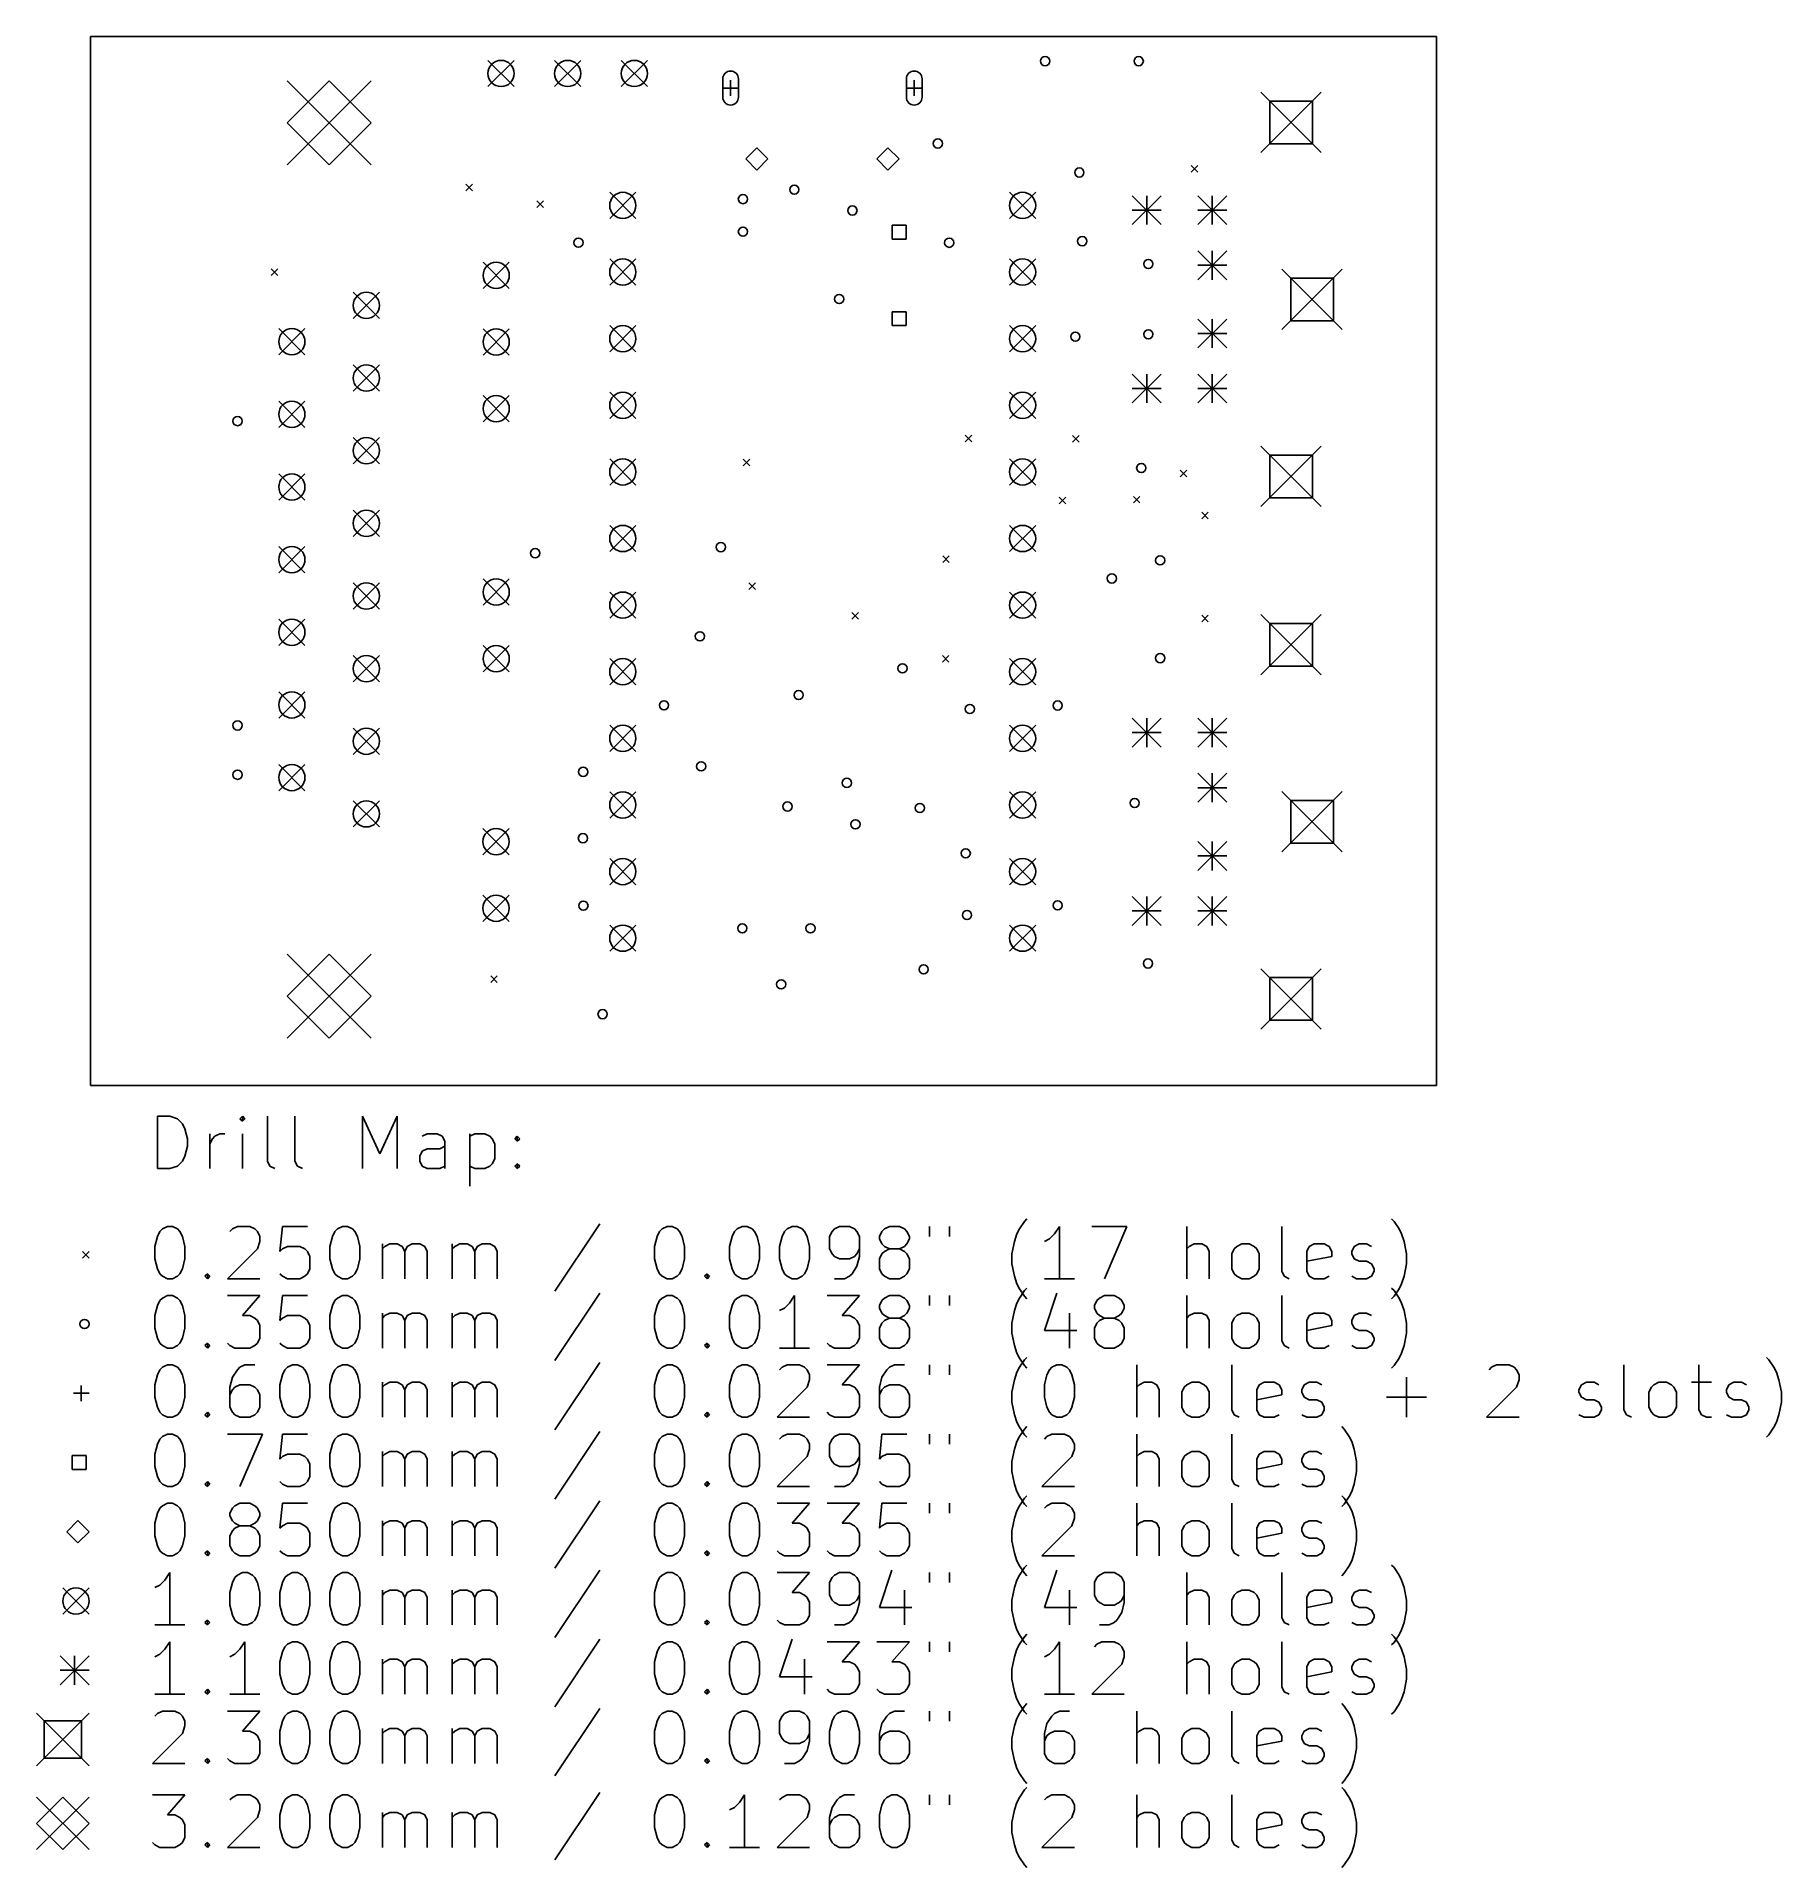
# Model space of a CAD drawing. Extents: x 84.3 to 150.9, y -107.9 to -38.1.
import ezdxf

# ---------------------------------------------------------------- set-up
doc = ezdxf.new("R2010")
doc.units = 0
doc.layers.add('BLACK', color=7, linetype='CONTINUOUS')

msp = doc.modelspace()

# ---------------------------------------------------------------- linework, layer by layer
at = {"layer": 'BLACK', "linetype": 'CONTINUOUS'}
for p, q in [((86.39, -78.14), (86.39, -38.14)), ((86.39, -38.14), (137.7, -38.14)), ((137.7, -38.14), (137.7, -78.14)), ((101.545, -39.0452), (102.545, -40.0452)), ((102.545, -39.0452), (101.545, -40.0452)), ((104.085, -39.0452), (105.085, -40.0452)), ((105.085, -39.0452), (104.085, -40.0452)), ((106.625, -39.0452), (107.625, -40.0452)), ((107.625, -39.0452), (106.625, -40.0452)), ((110.495, -39.7512), (110.495, -40.4512)), ((111.095, -40.4512), (111.095, -39.7512)), ((117.495, -39.7512), (117.495, -40.4512)), ((118.095, -40.4512), (118.095, -39.7512)), ((93.89, -39.8322), (97.09, -43.0322)), ((97.09, -39.8322), (93.89, -43.0322)), ((95.49, -39.8322), (93.89, -41.4322)), ((97.09, -41.4322), (95.49, -39.8322)), ((110.495, -40.1012), (111.095, -40.1012)), ((110.795, -39.8012), (110.795, -40.4012)), ((117.495, -40.1012), (118.095, -40.1012)), ((117.795, -39.8012), (117.795, -40.4012)), ((131.01, -40.26), (133.31, -42.56)), ((133.31, -40.26), (131.01, -42.56)), ((132.973, -40.5968), (131.347, -40.5968)), ((131.347, -40.5968), (131.347, -42.2232)), ((132.973, -42.2232), (132.973, -40.5968)), ((93.89, -41.4322), (95.49, -43.0322)), ((95.49, -43.0322), (97.09, -41.4322)), ((111.795, -42.3762), (111.37, -42.8012)), ((112.22, -42.8012), (111.795, -42.3762)), ((116.795, -42.3762), (116.37, -42.8012)), ((117.22, -42.8012), (116.795, -42.3762)), ((131.347, -42.2232), (132.973, -42.2232)), ((111.37, -42.8012), (111.795, -43.2262)), ((111.795, -43.2262), (112.22, -42.8012)), ((116.37, -42.8012), (116.795, -43.2262)), ((116.795, -43.2262), (117.22, -42.8012)), ((128.355, -43.055), (128.605, -43.305)), ((128.605, -43.055), (128.355, -43.305)), ((100.705, -43.765), (100.955, -44.015)), ((100.955, -43.765), (100.705, -44.015)), ((103.41, -44.4002), (103.66, -44.6502)), ((103.66, -44.4002), (103.41, -44.6502)), ((106.186, -44.0772), (107.186, -45.0772)), ((107.186, -44.0772), (106.186, -45.0772)), ((121.426, -44.0772), (122.426, -45.0772)), ((122.426, -44.0772), (121.426, -45.0772)), ((126.11, -44.21), (127.21, -45.31)), ((127.21, -44.21), (126.11, -45.31)), ((126.66, -44.21), (126.66, -45.31)), ((128.61, -44.21), (129.71, -45.31)), ((129.71, -44.21), (128.61, -45.31)), ((129.16, -44.21), (129.16, -45.31)), ((117.491, -45.3301), (116.96, -45.3301)), ((116.96, -45.3301), (116.96, -45.8604)), ((117.491, -45.8604), (117.491, -45.3301)), ((126.11, -44.76), (127.21, -44.76)), ((128.61, -44.76), (129.71, -44.76)), ((116.96, -45.8604), (117.491, -45.8604)), ((101.36, -46.7442), (102.36, -47.7442)), ((102.36, -46.7442), (101.36, -47.7442)), ((106.186, -46.6172), (107.186, -47.6172)), ((107.186, -46.6172), (106.186, -47.6172)), ((121.426, -46.6172), (122.426, -47.6172)), ((122.426, -46.6172), (121.426, -47.6172)), ((128.61, -46.31), (129.71, -47.41)), ((129.71, -46.31), (128.61, -47.41)), ((129.16, -46.31), (129.16, -47.41)), ((93.285, -46.995), (93.535, -47.245)), ((93.535, -46.995), (93.285, -47.245)), ((128.61, -46.86), (129.71, -46.86)), ((131.81, -47.01), (134.11, -49.31)), ((134.11, -47.01), (131.81, -49.31)), ((133.773, -47.3468), (132.147, -47.3468)), ((132.147, -47.3468), (132.147, -48.9732)), ((133.773, -48.9732), (133.773, -47.3468)), ((96.41, -47.8872), (97.41, -48.8872)), ((97.41, -47.8872), (96.41, -48.8872)), ((117.491, -48.6301), (116.96, -48.6301)), ((116.96, -48.6301), (116.96, -49.1604)), ((117.491, -49.1604), (117.491, -48.6301)), ((93.57, -49.2722), (94.57, -50.2722)), ((94.57, -49.2722), (93.57, -50.2722)), ((101.36, -49.2842), (102.36, -50.2842)), ((102.36, -49.2842), (101.36, -50.2842)), ((106.186, -49.1572), (107.186, -50.1572)), ((107.186, -49.1572), (106.186, -50.1572)), ((116.96, -49.1604), (117.491, -49.1604)), ((121.426, -49.1572), (122.426, -50.1572)), ((122.426, -49.1572), (121.426, -50.1572)), ((128.61, -48.91), (129.71, -50.01)), ((129.71, -48.91), (128.61, -50.01)), ((128.61, -49.46), (129.71, -49.46)), ((129.16, -48.91), (129.16, -50.01)), ((132.147, -48.9732), (133.773, -48.9732)), ((96.41, -50.6572), (97.41, -51.6572)), ((97.41, -50.6572), (96.41, -51.6572)), ((126.11, -51.01), (127.21, -52.11)), ((127.21, -51.01), (126.11, -52.11)), ((126.11, -51.56), (127.21, -51.56)), ((126.66, -51.01), (126.66, -52.11)), ((128.61, -51.01), (129.71, -52.11)), ((129.71, -51.01), (128.61, -52.11)), ((128.61, -51.56), (129.71, -51.56)), ((129.16, -51.01), (129.16, -52.11)), ((93.57, -52.0422), (94.57, -53.0422)), ((94.57, -52.0422), (93.57, -53.0422)), ((101.36, -51.8242), (102.36, -52.8242)), ((102.36, -51.8242), (101.36, -52.8242)), ((106.186, -51.6972), (107.186, -52.6972)), ((107.186, -51.6972), (106.186, -52.6972)), ((121.426, -51.6972), (122.426, -52.6972)), ((122.426, -51.6972), (121.426, -52.6972)), ((96.41, -53.4272), (97.41, -54.4272)), ((97.41, -53.4272), (96.41, -54.4272)), ((119.738, -53.3422), (119.988, -53.5922)), ((119.988, -53.3422), (119.738, -53.5922)), ((123.831, -53.3502), (124.081, -53.6002)), ((124.081, -53.3502), (123.831, -53.6002)), ((106.186, -54.2372), (107.186, -55.2372)), ((107.186, -54.2372), (106.186, -55.2372)), ((111.28, -54.2502), (111.53, -54.5002)), ((111.53, -54.2502), (111.28, -54.5002)), ((121.426, -54.2372), (122.426, -55.2372)), ((122.426, -54.2372), (121.426, -55.2372)), ((131.01, -53.76), (133.31, -56.06)), ((133.31, -53.76), (131.01, -56.06)), ((132.973, -54.0968), (131.347, -54.0968)), ((131.347, -54.0968), (131.347, -55.7232)), ((132.973, -55.7232), (132.973, -54.0968)), ((93.57, -54.8122), (94.57, -55.8122)), ((94.57, -54.8122), (93.57, -55.8122)), ((127.935, -54.675), (128.185, -54.925)), ((128.185, -54.675), (127.935, -54.925)), ((123.325, -55.7002), (123.575, -55.9502)), ((123.575, -55.7002), (123.325, -55.9502)), ((126.15, -55.6697), (126.4, -55.9197)), ((126.4, -55.6697), (126.15, -55.9197)), ((131.347, -55.7232), (132.973, -55.7232)), ((96.41, -56.1972), (97.41, -57.1972)), ((97.41, -56.1972), (96.41, -57.1972)), ((128.755, -56.275), (129.005, -56.525)), ((129.005, -56.275), (128.755, -56.525)), ((106.186, -56.7772), (107.186, -57.7772)), ((107.186, -56.7772), (106.186, -57.7772)), ((121.426, -56.7772), (122.426, -57.7772)), ((122.426, -56.7772), (121.426, -57.7772)), ((93.57, -57.5822), (94.57, -58.5822)), ((94.57, -57.5822), (93.57, -58.5822)), ((118.88, -57.9402), (119.13, -58.1902)), ((119.13, -57.9402), (118.88, -58.1902)), ((96.41, -58.9672), (97.41, -59.9672)), ((97.41, -58.9672), (96.41, -59.9672)), ((101.36, -58.8192), (102.36, -59.8192)), ((102.36, -58.8192), (101.36, -59.8192)), ((106.186, -59.3172), (107.186, -60.3172)), ((107.186, -59.3172), (106.186, -60.3172)), ((111.49, -58.9702), (111.74, -59.2202)), ((111.74, -58.9702), (111.49, -59.2202)), ((121.426, -59.3172), (122.426, -60.3172)), ((122.426, -59.3172), (121.426, -60.3172)), ((93.57, -60.3522), (94.57, -61.3522)), ((94.57, -60.3522), (93.57, -61.3522)), ((115.415, -60.1002), (115.665, -60.3502)), ((115.665, -60.1002), (115.415, -60.3502)), ((128.755, -60.205), (129.005, -60.455)), ((129.005, -60.205), (128.755, -60.455)), ((131.01, -60.18), (133.31, -62.48)), ((133.31, -60.18), (131.01, -62.48)), ((132.973, -60.5168), (131.347, -60.5168)), ((131.347, -60.5168), (131.347, -62.1432)), ((132.973, -62.1432), (132.973, -60.5168)), ((101.36, -61.3592), (102.36, -62.3592)), ((102.36, -61.3592), (101.36, -62.3592)), ((96.41, -61.7372), (97.41, -62.7372)), ((97.41, -61.7372), (96.41, -62.7372)), ((106.186, -61.8572), (107.186, -62.8572)), ((107.186, -61.8572), (106.186, -62.8572)), ((118.87, -61.7402), (119.12, -61.9902)), ((119.12, -61.7402), (118.87, -61.9902)), ((121.426, -61.8572), (122.426, -62.8572)), ((122.426, -61.8572), (121.426, -62.8572)), ((131.347, -62.1432), (132.973, -62.1432)), ((93.57, -63.1222), (94.57, -64.1222)), ((94.57, -63.1222), (93.57, -64.1222)), ((126.11, -64.13), (127.21, -65.23)), ((127.21, -64.13), (126.11, -65.23)), ((126.66, -64.13), (126.66, -65.23)), ((128.61, -64.13), (129.71, -65.23)), ((129.71, -64.13), (128.61, -65.23)), ((129.16, -64.13), (129.16, -65.23)), ((96.41, -64.5072), (97.41, -65.5072)), ((97.41, -64.5072), (96.41, -65.5072)), ((106.186, -64.3972), (107.186, -65.3972)), ((107.186, -64.3972), (106.186, -65.3972)), ((121.426, -64.3972), (122.426, -65.3972)), ((122.426, -64.3972), (121.426, -65.3972)), ((126.11, -64.68), (127.21, -64.68)), ((128.61, -64.68), (129.71, -64.68)), ((93.57, -65.8922), (94.57, -66.8922)), ((94.57, -65.8922), (93.57, -66.8922)), ((128.61, -66.23), (129.71, -67.33)), ((129.71, -66.23), (128.61, -67.33)), ((129.16, -66.23), (129.16, -67.33)), ((106.186, -66.9372), (107.186, -67.9372)), ((107.186, -66.9372), (106.186, -67.9372)), ((121.426, -66.9372), (122.426, -67.9372)), ((122.426, -66.9372), (121.426, -67.9372)), ((128.61, -66.78), (129.71, -66.78)), ((131.81, -66.93), (134.11, -69.23)), ((134.11, -66.93), (131.81, -69.23)), ((96.41, -67.2772), (97.41, -68.2772)), ((97.41, -67.2772), (96.41, -68.2772)), ((133.773, -67.2668), (132.147, -67.2668)), ((132.147, -67.2668), (132.147, -68.8932)), ((133.773, -68.8932), (133.773, -67.2668)), ((101.355, -68.3352), (102.355, -69.3352)), ((102.355, -68.3352), (101.355, -69.3352)), ((128.61, -68.83), (129.71, -69.93)), ((129.71, -68.83), (128.61, -69.93)), ((129.16, -68.83), (129.16, -69.93)), ((132.147, -68.8932), (133.773, -68.8932)), ((106.186, -69.4772), (107.186, -70.4772)), ((107.186, -69.4772), (106.186, -70.4772)), ((121.426, -69.4772), (122.426, -70.4772)), ((122.426, -69.4772), (121.426, -70.4772)), ((128.61, -69.38), (129.71, -69.38)), ((101.355, -70.8752), (102.355, -71.8752)), ((102.355, -70.8752), (101.355, -71.8752)), ((126.11, -70.93), (127.21, -72.03)), ((127.21, -70.93), (126.11, -72.03)), ((126.66, -70.93), (126.66, -72.03)), ((128.61, -70.93), (129.71, -72.03)), ((129.71, -70.93), (128.61, -72.03)), ((129.16, -70.93), (129.16, -72.03)), ((126.11, -71.48), (127.21, -71.48)), ((128.61, -71.48), (129.71, -71.48)), ((106.186, -72.0172), (107.186, -73.0172)), ((107.186, -72.0172), (106.186, -73.0172)), ((121.426, -72.0172), (122.426, -73.0172)), ((122.426, -72.0172), (121.426, -73.0172)), ((93.89, -73.1322), (97.09, -76.3322)), ((97.09, -73.1322), (93.89, -76.3322)), ((95.49, -73.1322), (93.89, -74.7322)), ((97.09, -74.7322), (95.49, -73.1322)), ((101.65, -73.9502), (101.9, -74.2002)), ((101.9, -73.9502), (101.65, -74.2002)), ((131.01, -73.68), (133.31, -75.98)), ((133.31, -73.68), (131.01, -75.98)), ((132.973, -74.0168), (131.347, -74.0168)), ((131.347, -74.0168), (131.347, -75.6432)), ((132.973, -75.6432), (132.973, -74.0168)), ((93.89, -74.7322), (95.49, -76.3322)), ((95.49, -76.3322), (97.09, -74.7322)), ((131.347, -75.6432), (132.973, -75.6432)), ((137.7, -78.14), (86.39, -78.14)), ((88.9478, -81.3048), (88.9478, -79.3048)), ((88.9478, -79.3048), (89.424, -79.3048)), ((89.424, -79.3048), (89.7097, -79.4001)), ((89.7097, -79.4001), (89.9001, -79.5906)), ((92.1859, -79.3048), (92.0906, -79.4001)), ((92.0906, -79.4001), (92.1859, -79.4953)), ((92.2811, -79.4001), (92.1859, -79.3048)), ((92.1859, -79.3048), (92.1859, -79.4953)), ((92.1859, -79.4953), (92.2811, -79.4001)), ((93.1382, -81.0191), (93.1382, -79.3048)), ((94.1859, -81.0191), (94.1859, -79.3048)), ((96.7573, -81.3048), (96.7573, -79.3048)), ((96.7573, -79.3048), (97.424, -80.7334)), ((97.424, -80.7334), (98.0906, -79.3048)), ((98.0906, -79.3048), (98.0906, -81.3048)), ((89.9001, -79.5906), (89.9954, -79.781)), ((89.9954, -79.781), (90.0906, -80.162)), ((90.0906, -80.162), (90.0906, -80.4477)), ((90.9478, -81.3048), (90.9478, -79.9715)), ((90.9478, -80.3525), (91.043, -80.162)), ((91.043, -80.162), (91.1382, -80.0667)), ((91.1382, -80.0667), (91.3287, -79.9715)), ((91.3287, -79.9715), (91.5192, -79.9715)), ((92.1859, -81.3048), (92.1859, -79.9715)), ((99.2335, -79.9715), (99.043, -80.0667)), ((99.6144, -79.9715), (99.2335, -79.9715)), ((99.8049, -80.0667), (99.6144, -79.9715)), ((99.9001, -80.2572), (99.8049, -80.0667)), ((99.9001, -81.3048), (99.9001, -80.2572)), ((100.853, -79.9715), (100.853, -81.9715)), ((100.853, -80.0667), (101.043, -79.9715)), ((101.043, -79.9715), (101.424, -79.9715)), ((101.424, -79.9715), (101.614, -80.0667)), ((101.614, -80.0667), (101.71, -80.162)), ((101.71, -80.162), (101.805, -80.3525)), ((102.567, -80.162), (102.662, -80.0667)), ((102.662, -80.2572), (102.567, -80.162)), ((102.662, -80.0667), (102.757, -80.162)), ((102.662, -80.0667), (102.662, -80.2572)), ((102.757, -80.162), (102.662, -80.2572)), ((89.9954, -80.8286), (89.9001, -81.0191)), ((90.0906, -80.4477), (89.9954, -80.8286)), ((98.9478, -80.8286), (99.043, -80.6382)), ((98.9478, -81.0191), (98.9478, -80.8286)), ((99.043, -80.6382), (99.2335, -80.5429)), ((99.2335, -80.5429), (99.7097, -80.5429)), ((99.7097, -80.5429), (99.9001, -80.4477)), ((101.805, -80.9239), (101.71, -81.1144)), ((101.805, -80.3525), (101.805, -80.9239)), ((89.424, -81.3048), (88.9478, -81.3048)), ((89.7097, -81.2096), (89.424, -81.3048)), ((89.9001, -81.0191), (89.7097, -81.2096)), ((93.2335, -81.2096), (93.1382, -81.0191)), ((93.424, -81.3048), (93.2335, -81.2096)), ((94.2811, -81.2096), (94.1859, -81.0191)), ((94.4716, -81.3048), (94.2811, -81.2096)), ((99.043, -81.2096), (98.9478, -81.0191)), ((99.2335, -81.3048), (99.043, -81.2096)), ((99.7097, -81.3048), (99.2335, -81.3048)), ((99.9001, -81.2096), (99.7097, -81.3048)), ((101.043, -81.3048), (100.853, -81.2096)), ((101.424, -81.3048), (101.043, -81.3048)), ((101.614, -81.2096), (101.424, -81.3048)), ((101.71, -81.1144), (101.614, -81.2096)), ((102.567, -81.2096), (102.662, -81.1144)), ((102.662, -81.3048), (102.567, -81.2096)), ((102.662, -81.1144), (102.757, -81.2096)), ((102.662, -81.1144), (102.662, -81.3048)), ((102.757, -81.2096), (102.662, -81.3048)), ((88.9478, -83.8858), (89.043, -83.6953)), ((89.043, -83.6953), (89.1382, -83.6001)), ((89.1382, -83.6001), (89.3287, -83.5048)), ((89.3287, -83.5048), (89.5192, -83.5048)), ((89.5192, -83.5048), (89.7097, -83.6001)), ((89.7097, -83.6001), (89.8049, -83.6953)), ((89.8049, -83.6953), (89.9001, -83.8858)), ((91.7097, -83.6953), (91.8049, -83.6001)), ((91.8049, -83.6001), (91.9954, -83.5048)), ((91.9954, -83.5048), (92.4716, -83.5048)), ((92.4716, -83.5048), (92.6621, -83.6001)), ((92.6621, -83.6001), (92.7573, -83.6953)), ((92.7573, -83.6953), (92.8525, -83.8858)), ((93.7097, -83.5048), (93.6144, -84.4572)), ((94.6621, -83.5048), (93.7097, -83.5048)), ((95.6144, -83.8858), (95.7097, -83.6953)), ((95.7097, -83.6953), (95.8049, -83.6001)), ((95.8049, -83.6001), (95.9954, -83.5048)), ((95.9954, -83.5048), (96.1859, -83.5048)), ((96.1859, -83.5048), (96.3763, -83.6001)), ((96.3763, -83.6001), (96.4716, -83.6953)), ((96.4716, -83.6953), (96.5668, -83.8858)), ((105.805, -83.4096), (104.091, -85.981)), ((107.995, -83.8858), (108.091, -83.6953)), ((108.091, -83.6953), (108.186, -83.6001)), ((108.186, -83.6001), (108.376, -83.5048)), ((108.376, -83.5048), (108.567, -83.5048)), ((108.567, -83.5048), (108.757, -83.6001)), ((108.757, -83.6001), (108.853, -83.6953)), ((108.853, -83.6953), (108.948, -83.8858)), ((110.853, -83.8858), (110.948, -83.6953)), ((110.948, -83.6953), (111.043, -83.6001)), ((111.043, -83.6001), (111.233, -83.5048)), ((111.233, -83.5048), (111.424, -83.5048)), ((111.424, -83.5048), (111.614, -83.6001)), ((111.614, -83.6001), (111.71, -83.6953)), ((111.71, -83.6953), (111.805, -83.8858)), ((112.757, -83.8858), (112.853, -83.6953)), ((112.853, -83.6953), (112.948, -83.6001)), ((112.948, -83.6001), (113.138, -83.5048)), ((113.138, -83.5048), (113.329, -83.5048)), ((113.329, -83.5048), (113.519, -83.6001)), ((113.519, -83.6001), (113.614, -83.6953)), ((113.614, -83.6953), (113.71, -83.8858)), ((114.662, -83.6953), (114.567, -83.8858)), ((114.757, -83.6001), (114.662, -83.6953)), ((114.948, -83.5048), (114.757, -83.6001)), ((115.329, -83.5048), (114.948, -83.5048)), ((115.519, -83.6001), (115.329, -83.5048)), ((115.614, -83.6953), (115.519, -83.6001)), ((115.71, -83.8858), (115.614, -83.6953)), ((116.472, -83.8858), (116.567, -83.6953)), ((116.567, -83.6953), (116.662, -83.6001)), ((116.662, -83.6001), (116.853, -83.5048)), ((116.853, -83.5048), (117.233, -83.5048)), ((117.233, -83.5048), (117.424, -83.6001)), ((117.424, -83.6001), (117.519, -83.6953)), ((117.519, -83.6953), (117.614, -83.8858)), ((118.376, -83.5048), (118.376, -83.8858)), ((119.138, -83.5048), (119.138, -83.8858)), ((121.71, -83.7906), (121.805, -83.6001)), ((121.805, -83.6001), (121.995, -83.3144)), ((121.995, -83.3144), (122.091, -83.2191)), ((123.329, -83.5048), (123.138, -83.7906)), ((123.329, -85.5048), (123.329, -83.5048)), ((124.567, -83.5048), (125.9, -83.5048)), ((125.9, -83.5048), (125.043, -85.5048)), ((128.186, -85.5048), (128.186, -83.5048)), ((131.805, -85.2191), (131.805, -83.5048)), ((136.091, -83.3144), (135.995, -83.2191)), ((136.281, -83.6001), (136.091, -83.3144)), ((136.376, -83.7906), (136.281, -83.6001)), ((86.09, -84.465), (86.34, -84.715)), ((86.34, -84.465), (86.09, -84.715)), ((88.8525, -84.2667), (88.9478, -83.8858)), ((88.8525, -84.7429), (88.8525, -84.2667)), ((89.9001, -83.8858), (89.9954, -84.2667)), ((89.9954, -84.2667), (89.9954, -84.7429)), ((92.7573, -84.362), (91.6144, -85.5048)), ((92.8525, -84.0763), (92.7573, -84.362)), ((92.8525, -83.8858), (92.8525, -84.0763)), ((93.6144, -84.4572), (93.7097, -84.362)), ((93.7097, -84.362), (93.9001, -84.2667)), ((93.9001, -84.2667), (94.3763, -84.2667)), ((94.3763, -84.2667), (94.5668, -84.362)), ((94.5668, -84.362), (94.6621, -84.4572)), ((94.6621, -84.4572), (94.7573, -84.6477)), ((95.5192, -84.2667), (95.6144, -83.8858)), ((95.5192, -84.7429), (95.5192, -84.2667)), ((96.5668, -83.8858), (96.6621, -84.2667)), ((96.6621, -84.2667), (96.6621, -84.7429)), ((97.5192, -85.5048), (97.5192, -84.1715)), ((97.5192, -84.362), (97.6144, -84.2667)), ((97.6144, -84.2667), (97.8049, -84.1715)), ((97.8049, -84.1715), (98.0906, -84.1715)), ((98.0906, -84.1715), (98.2811, -84.2667)), ((98.2811, -84.2667), (98.3763, -84.4572)), ((98.3763, -84.4572), (98.4716, -84.2667)), ((98.3763, -84.4572), (98.3763, -85.5048)), ((98.4716, -84.2667), (98.6621, -84.1715)), ((98.6621, -84.1715), (98.9478, -84.1715)), ((98.9478, -84.1715), (99.1382, -84.2667)), ((99.1382, -84.2667), (99.2335, -84.4572)), ((99.2335, -84.4572), (99.2335, -85.5048)), ((100.186, -85.5048), (100.186, -84.1715)), ((100.186, -84.362), (100.281, -84.2667)), ((100.281, -84.2667), (100.472, -84.1715)), ((100.472, -84.1715), (100.757, -84.1715)), ((100.757, -84.1715), (100.948, -84.2667)), ((100.948, -84.2667), (101.043, -84.4572)), ((101.043, -84.4572), (101.138, -84.2667)), ((101.043, -84.4572), (101.043, -85.5048)), ((101.138, -84.2667), (101.329, -84.1715)), ((101.329, -84.1715), (101.614, -84.1715)), ((101.614, -84.1715), (101.805, -84.2667)), ((101.805, -84.2667), (101.9, -84.4572)), ((101.9, -84.4572), (101.9, -85.5048)), ((107.9, -84.2667), (107.995, -83.8858)), ((107.9, -84.7429), (107.9, -84.2667)), ((108.948, -83.8858), (109.043, -84.2667)), ((109.043, -84.2667), (109.043, -84.7429)), ((110.757, -84.2667), (110.853, -83.8858)), ((110.757, -84.7429), (110.757, -84.2667)), ((111.805, -83.8858), (111.9, -84.2667)), ((111.9, -84.2667), (111.9, -84.7429)), ((112.662, -84.2667), (112.757, -83.8858)), ((112.662, -84.7429), (112.662, -84.2667)), ((113.71, -83.8858), (113.805, -84.2667)), ((113.805, -84.2667), (113.805, -84.7429)), ((114.567, -83.8858), (114.567, -84.362)), ((114.567, -84.362), (114.662, -84.5525)), ((115.614, -84.5525), (115.71, -84.362)), ((115.71, -84.6477), (115.71, -83.8858)), ((116.472, -83.981), (116.472, -83.8858)), ((116.567, -84.1715), (116.472, -83.981)), ((116.662, -84.2667), (116.567, -84.1715)), ((116.662, -84.4572), (116.567, -84.5525)), ((116.853, -84.362), (116.662, -84.2667)), ((116.853, -84.362), (116.662, -84.4572)), ((117.233, -84.362), (116.853, -84.362)), ((117.424, -84.2667), (117.233, -84.362)), ((117.424, -84.4572), (117.233, -84.362)), ((117.519, -84.1715), (117.424, -84.2667)), ((117.519, -84.5525), (117.424, -84.4572)), ((117.614, -83.981), (117.519, -84.1715)), ((117.614, -83.8858), (117.614, -83.981)), ((121.519, -84.5525), (121.614, -84.0763)), ((121.614, -84.0763), (121.71, -83.7906)), ((122.948, -83.981), (122.757, -84.0763)), ((123.138, -83.7906), (122.948, -83.981)), ((128.281, -84.2667), (128.186, -84.362)), ((128.472, -84.1715), (128.281, -84.2667)), ((128.757, -84.1715), (128.472, -84.1715)), ((128.948, -84.2667), (128.757, -84.1715)), ((129.043, -84.4572), (128.948, -84.2667)), ((129.043, -85.5048), (129.043, -84.4572)), ((129.9, -84.5525), (129.995, -84.362)), ((129.995, -84.362), (130.091, -84.2667)), ((130.091, -84.2667), (130.281, -84.1715)), ((130.281, -84.1715), (130.567, -84.1715)), ((130.567, -84.1715), (130.757, -84.2667)), ((130.757, -84.2667), (130.853, -84.362)), ((130.853, -84.362), (130.948, -84.5525)), ((132.757, -84.4572), (132.853, -84.2667)), ((132.757, -85.2191), (132.757, -84.4572)), ((132.853, -84.2667), (133.043, -84.1715)), ((133.043, -84.1715), (133.424, -84.1715)), ((133.424, -84.1715), (133.614, -84.2667)), ((133.614, -84.2667), (133.71, -84.4572)), ((133.71, -84.4572), (133.71, -84.6477)), ((134.472, -84.4572), (134.567, -84.2667)), ((134.472, -84.5525), (134.472, -84.4572)), ((134.567, -84.2667), (134.757, -84.1715)), ((134.757, -84.1715), (135.043, -84.1715)), ((135.043, -84.1715), (135.233, -84.2667)), ((136.472, -84.0763), (136.376, -83.7906)), ((136.567, -84.5525), (136.472, -84.0763)), ((88.9478, -85.1239), (88.8525, -84.7429)), ((89.043, -85.3144), (88.9478, -85.1239)), ((89.9001, -85.1239), (89.8049, -85.3144)), ((89.9954, -84.7429), (89.9001, -85.1239)), ((94.7573, -85.1239), (94.6621, -85.3144)), ((94.7573, -84.6477), (94.7573, -85.1239)), ((95.6144, -85.1239), (95.5192, -84.7429)), ((95.7097, -85.3144), (95.6144, -85.1239)), ((96.5668, -85.1239), (96.4716, -85.3144)), ((96.6621, -84.7429), (96.5668, -85.1239)), ((107.995, -85.1239), (107.9, -84.7429)), ((108.091, -85.3144), (107.995, -85.1239)), ((108.948, -85.1239), (108.853, -85.3144)), ((109.043, -84.7429), (108.948, -85.1239)), ((110.853, -85.1239), (110.757, -84.7429)), ((110.948, -85.3144), (110.853, -85.1239)), ((111.805, -85.1239), (111.71, -85.3144)), ((111.9, -84.7429), (111.805, -85.1239)), ((112.757, -85.1239), (112.662, -84.7429)), ((112.853, -85.3144), (112.757, -85.1239)), ((113.71, -85.1239), (113.614, -85.3144)), ((113.805, -84.7429), (113.71, -85.1239)), ((114.662, -84.5525), (114.757, -84.6477)), ((114.757, -84.6477), (114.948, -84.7429)), ((114.948, -84.7429), (115.329, -84.7429)), ((115.329, -84.7429), (115.519, -84.6477)), ((115.424, -85.3144), (115.614, -85.0286)), ((115.519, -84.6477), (115.614, -84.5525)), ((115.614, -85.0286), (115.71, -84.6477)), ((116.567, -84.5525), (116.472, -84.7429)), ((116.472, -84.7429), (116.472, -85.1239)), ((116.472, -85.1239), (116.567, -85.3144)), ((117.614, -84.7429), (117.519, -84.5525)), ((117.519, -85.3144), (117.614, -85.1239)), ((117.614, -85.1239), (117.614, -84.7429)), ((121.519, -84.9334), (121.519, -84.5525)), ((121.614, -85.4096), (121.519, -84.9334)), ((129.9, -85.1239), (129.9, -84.5525)), ((129.995, -85.3144), (129.9, -85.1239)), ((130.948, -85.1239), (130.853, -85.3144)), ((130.948, -84.5525), (130.948, -85.1239)), ((133.71, -84.6477), (132.757, -84.8382)), ((134.567, -84.7429), (134.472, -84.5525)), ((134.757, -84.8382), (134.567, -84.7429)), ((135.043, -84.8382), (134.757, -84.8382)), ((135.233, -84.9334), (135.043, -84.8382)), ((135.329, -85.1239), (135.233, -84.9334)), ((135.329, -85.2191), (135.329, -85.1239)), ((136.472, -85.4096), (136.567, -84.9334)), ((136.567, -84.9334), (136.567, -84.5525)), ((89.1382, -85.4096), (89.043, -85.3144)), ((89.3287, -85.5048), (89.1382, -85.4096)), ((89.5192, -85.5048), (89.3287, -85.5048)), ((89.7097, -85.4096), (89.5192, -85.5048)), ((89.8049, -85.3144), (89.7097, -85.4096)), ((90.7573, -85.4096), (90.8525, -85.3144)), ((90.8525, -85.5048), (90.7573, -85.4096)), ((90.8525, -85.3144), (90.9478, -85.4096)), ((90.8525, -85.3144), (90.8525, -85.5048)), ((90.9478, -85.4096), (90.8525, -85.5048)), ((91.6144, -85.5048), (92.8525, -85.5048)), ((93.7097, -85.4096), (93.6144, -85.3144)), ((93.9001, -85.5048), (93.7097, -85.4096)), ((94.3763, -85.5048), (93.9001, -85.5048)), ((94.5668, -85.4096), (94.3763, -85.5048)), ((94.6621, -85.3144), (94.5668, -85.4096)), ((95.8049, -85.4096), (95.7097, -85.3144)), ((95.9954, -85.5048), (95.8049, -85.4096)), ((96.1859, -85.5048), (95.9954, -85.5048)), ((96.3763, -85.4096), (96.1859, -85.5048)), ((96.4716, -85.3144), (96.3763, -85.4096)), ((108.186, -85.4096), (108.091, -85.3144)), ((108.376, -85.5048), (108.186, -85.4096)), ((108.567, -85.5048), (108.376, -85.5048)), ((108.757, -85.4096), (108.567, -85.5048)), ((108.853, -85.3144), (108.757, -85.4096)), ((109.805, -85.4096), (109.9, -85.3144)), ((109.9, -85.5048), (109.805, -85.4096)), ((109.9, -85.3144), (109.995, -85.4096)), ((109.9, -85.3144), (109.9, -85.5048)), ((109.995, -85.4096), (109.9, -85.5048)), ((111.043, -85.4096), (110.948, -85.3144)), ((111.233, -85.5048), (111.043, -85.4096)), ((111.424, -85.5048), (111.233, -85.5048)), ((111.614, -85.4096), (111.424, -85.5048)), ((111.71, -85.3144), (111.614, -85.4096)), ((112.948, -85.4096), (112.853, -85.3144)), ((113.138, -85.5048), (112.948, -85.4096)), ((113.329, -85.5048), (113.138, -85.5048)), ((113.519, -85.4096), (113.329, -85.5048)), ((113.614, -85.3144), (113.519, -85.4096)), ((114.757, -85.5048), (115.138, -85.5048)), ((115.138, -85.5048), (115.329, -85.4096)), ((115.329, -85.4096), (115.424, -85.3144)), ((116.567, -85.3144), (116.662, -85.4096)), ((116.662, -85.4096), (116.853, -85.5048)), ((116.853, -85.5048), (117.233, -85.5048)), ((117.233, -85.5048), (117.424, -85.4096)), ((117.424, -85.4096), (117.519, -85.3144)), ((121.71, -85.6953), (121.614, -85.4096)), ((121.805, -85.8858), (121.71, -85.6953)), ((121.995, -85.9544), (122.091, -85.8591)), ((123.9, -85.5048), (122.757, -85.5048)), ((130.091, -85.4096), (129.995, -85.3144)), ((130.281, -85.5048), (130.091, -85.4096)), ((130.567, -85.5048), (130.281, -85.5048)), ((130.757, -85.4096), (130.567, -85.5048)), ((130.853, -85.3144), (130.757, -85.4096)), ((131.9, -85.4096), (131.805, -85.2191)), ((132.091, -85.5048), (131.9, -85.4096)), ((132.853, -85.4096), (132.757, -85.2191)), ((133.043, -85.5048), (132.853, -85.4096)), ((133.424, -85.5048), (133.043, -85.5048)), ((133.614, -85.4096), (133.424, -85.5048)), ((134.472, -85.4096), (134.662, -85.5048)), ((134.662, -85.5048), (135.043, -85.5048)), ((135.043, -85.5048), (135.233, -85.4096)), ((135.233, -85.4096), (135.329, -85.2191)), ((136.091, -85.9544), (135.995, -85.8591)), ((136.281, -85.8858), (136.376, -85.6953)), ((136.376, -85.6953), (136.472, -85.4096)), ((88.8525, -86.9067), (88.9478, -86.5258)), ((88.9478, -86.5258), (89.043, -86.3353)), ((89.043, -86.3353), (89.1382, -86.2401)), ((89.1382, -86.2401), (89.3287, -86.1448)), ((89.3287, -86.1448), (89.5192, -86.1448)), ((89.5192, -86.1448), (89.7097, -86.2401)), ((89.7097, -86.2401), (89.8049, -86.3353)), ((89.8049, -86.3353), (89.9001, -86.5258)), ((89.9001, -86.5258), (89.9954, -86.9067)), ((91.6144, -86.1448), (92.8525, -86.1448)), ((92.8525, -86.1448), (92.1859, -86.9067)), ((93.7097, -86.1448), (93.6144, -87.0972)), ((94.6621, -86.1448), (93.7097, -86.1448)), ((95.5192, -86.9067), (95.6144, -86.5258)), ((95.6144, -86.5258), (95.7097, -86.3353)), ((95.7097, -86.3353), (95.8049, -86.2401)), ((95.8049, -86.2401), (95.9954, -86.1448)), ((95.9954, -86.1448), (96.1859, -86.1448)), ((96.1859, -86.1448), (96.3763, -86.2401)), ((96.3763, -86.2401), (96.4716, -86.3353)), ((96.4716, -86.3353), (96.5668, -86.5258)), ((96.5668, -86.5258), (96.6621, -86.9067)), ((105.805, -86.0496), (104.091, -88.621)), ((107.9, -86.9067), (107.995, -86.5258)), ((107.995, -86.5258), (108.091, -86.3353)), ((108.091, -86.3353), (108.186, -86.2401)), ((108.186, -86.2401), (108.376, -86.1448)), ((108.376, -86.1448), (108.567, -86.1448)), ((108.567, -86.1448), (108.757, -86.2401)), ((108.757, -86.2401), (108.853, -86.3353)), ((108.853, -86.3353), (108.948, -86.5258)), ((108.948, -86.5258), (109.043, -86.9067)), ((110.757, -86.9067), (110.853, -86.5258)), ((110.853, -86.5258), (110.948, -86.3353)), ((110.948, -86.3353), (111.043, -86.2401)), ((111.043, -86.2401), (111.233, -86.1448)), ((111.233, -86.1448), (111.424, -86.1448)), ((111.424, -86.1448), (111.614, -86.2401)), ((111.614, -86.2401), (111.71, -86.3353)), ((111.71, -86.3353), (111.805, -86.5258)), ((111.805, -86.5258), (111.9, -86.9067)), ((113.043, -86.4306), (112.853, -86.621)), ((113.233, -86.1448), (113.043, -86.4306)), ((113.233, -88.1448), (113.233, -86.1448)), ((114.472, -86.1448), (115.71, -86.1448)), ((115.71, -86.1448), (115.043, -86.9067)), ((116.472, -86.5258), (116.567, -86.3353)), ((116.472, -86.621), (116.472, -86.5258)), ((116.567, -86.3353), (116.662, -86.2401)), ((116.662, -86.2401), (116.853, -86.1448)), ((116.853, -86.1448), (117.233, -86.1448)), ((117.233, -86.1448), (117.424, -86.2401)), ((117.424, -86.2401), (117.519, -86.3353)), ((117.519, -86.3353), (117.614, -86.5258)), ((117.614, -86.5258), (117.614, -86.621)), ((118.376, -86.1448), (118.376, -86.5258)), ((119.138, -86.1448), (119.138, -86.5258)), ((121.614, -86.7163), (121.71, -86.4306)), ((121.71, -86.4306), (121.805, -86.2401)), ((121.995, -86.1715), (121.805, -85.8858)), ((121.805, -86.2401), (121.995, -85.9544)), ((122.091, -86.2667), (121.995, -86.1715)), ((123.233, -86.0496), (122.757, -87.4782)), ((124.662, -86.5258), (124.757, -86.3353)), ((124.662, -86.621), (124.662, -86.5258)), ((124.757, -86.3353), (124.853, -86.2401)), ((124.853, -86.2401), (125.043, -86.1448)), ((125.043, -86.1448), (125.424, -86.1448)), ((125.424, -86.1448), (125.614, -86.2401)), ((125.614, -86.2401), (125.71, -86.3353)), ((125.71, -86.3353), (125.805, -86.5258)), ((125.805, -86.5258), (125.805, -86.621)), ((128.186, -88.1448), (128.186, -86.1448)), ((131.805, -87.8591), (131.805, -86.1448)), ((135.995, -86.2667), (136.091, -86.1715)), ((136.091, -86.1715), (136.281, -85.8858)), ((136.281, -86.2401), (136.091, -85.9544)), ((136.376, -86.4306), (136.281, -86.2401)), ((136.472, -86.7163), (136.376, -86.4306)), ((88.8525, -87.3829), (88.8525, -86.9067)), ((89.9954, -86.9067), (89.9954, -87.3829)), ((92.1859, -86.9067), (92.4716, -86.9067)), ((92.4716, -86.9067), (92.6621, -87.002)), ((92.6621, -87.002), (92.7573, -87.0972)), ((92.7573, -87.0972), (92.8525, -87.2877)), ((93.6144, -87.0972), (93.7097, -87.002)), ((93.7097, -87.002), (93.9001, -86.9067)), ((93.9001, -86.9067), (94.3763, -86.9067)), ((94.3763, -86.9067), (94.5668, -87.002)), ((94.5668, -87.002), (94.6621, -87.0972)), ((94.6621, -87.0972), (94.7573, -87.2877)), ((95.5192, -87.3829), (95.5192, -86.9067)), ((96.6621, -86.9067), (96.6621, -87.3829)), ((97.5192, -88.1448), (97.5192, -86.8115)), ((97.5192, -87.002), (97.6144, -86.9067)), ((97.6144, -86.9067), (97.8049, -86.8115)), ((97.8049, -86.8115), (98.0906, -86.8115)), ((98.0906, -86.8115), (98.2811, -86.9067)), ((98.2811, -86.9067), (98.3763, -87.0972)), ((98.3763, -87.0972), (98.4716, -86.9067)), ((98.3763, -87.0972), (98.3763, -88.1448)), ((98.4716, -86.9067), (98.6621, -86.8115)), ((98.6621, -86.8115), (98.9478, -86.8115)), ((98.9478, -86.8115), (99.1382, -86.9067)), ((99.1382, -86.9067), (99.2335, -87.0972)), ((99.2335, -87.0972), (99.2335, -88.1448)), ((100.186, -88.1448), (100.186, -86.8115)), ((100.186, -87.002), (100.281, -86.9067)), ((100.281, -86.9067), (100.472, -86.8115)), ((100.472, -86.8115), (100.757, -86.8115)), ((100.757, -86.8115), (100.948, -86.9067)), ((100.948, -86.9067), (101.043, -87.0972)), ((101.043, -87.0972), (101.138, -86.9067)), ((101.043, -87.0972), (101.043, -88.1448)), ((101.138, -86.9067), (101.329, -86.8115)), ((101.329, -86.8115), (101.614, -86.8115)), ((101.614, -86.8115), (101.805, -86.9067)), ((101.805, -86.9067), (101.9, -87.0972)), ((101.9, -87.0972), (101.9, -88.1448)), ((107.9, -87.3829), (107.9, -86.9067)), ((109.043, -86.9067), (109.043, -87.3829)), ((110.757, -87.3829), (110.757, -86.9067)), ((111.9, -86.9067), (111.9, -87.3829)), ((112.853, -86.621), (112.662, -86.7163)), ((115.043, -86.9067), (115.329, -86.9067)), ((115.329, -86.9067), (115.519, -87.002)), ((115.519, -87.002), (115.614, -87.0972)), ((115.614, -87.0972), (115.71, -87.2877)), ((116.567, -86.8115), (116.472, -86.621)), ((116.567, -87.1925), (116.472, -87.3829)), ((116.662, -86.9067), (116.567, -86.8115)), ((116.662, -87.0972), (116.567, -87.1925)), ((116.853, -87.002), (116.662, -86.9067)), ((116.853, -87.002), (116.662, -87.0972)), ((117.233, -87.002), (116.853, -87.002)), ((117.424, -86.9067), (117.233, -87.002)), ((117.424, -87.0972), (117.233, -87.002)), ((117.519, -86.8115), (117.424, -86.9067)), ((117.519, -87.1925), (117.424, -87.0972)), ((117.614, -86.621), (117.519, -86.8115)), ((117.614, -87.3829), (117.519, -87.1925)), ((121.519, -87.1925), (121.614, -86.7163)), ((121.519, -87.5734), (121.519, -87.1925)), ((123.71, -86.8115), (123.71, -88.1448)), ((124.757, -86.8115), (124.662, -86.621)), ((124.757, -87.1925), (124.662, -87.3829)), ((124.853, -86.9067), (124.757, -86.8115)), ((124.853, -87.0972), (124.757, -87.1925)), ((125.043, -87.002), (124.853, -86.9067)), ((125.043, -87.002), (124.853, -87.0972)), ((125.424, -87.002), (125.043, -87.002)), ((125.614, -86.9067), (125.424, -87.002)), ((125.614, -87.0972), (125.424, -87.002)), ((125.71, -86.8115), (125.614, -86.9067)), ((125.71, -87.1925), (125.614, -87.0972)), ((125.805, -86.621), (125.71, -86.8115)), ((125.805, -87.3829), (125.71, -87.1925)), ((128.281, -86.9067), (128.186, -87.002)), ((128.472, -86.8115), (128.281, -86.9067)), ((128.757, -86.8115), (128.472, -86.8115)), ((128.948, -86.9067), (128.757, -86.8115)), ((129.043, -87.0972), (128.948, -86.9067)), ((129.043, -88.1448), (129.043, -87.0972)), ((129.9, -87.1925), (129.995, -87.002)), ((129.9, -87.7639), (129.9, -87.1925)), ((129.995, -87.002), (130.091, -86.9067)), ((130.091, -86.9067), (130.281, -86.8115)), ((130.281, -86.8115), (130.567, -86.8115)), ((130.567, -86.8115), (130.757, -86.9067)), ((130.757, -86.9067), (130.853, -87.002)), ((130.853, -87.002), (130.948, -87.1925)), ((130.948, -87.1925), (130.948, -87.7639)), ((132.757, -87.0972), (132.853, -86.9067)), ((132.757, -87.8591), (132.757, -87.0972)), ((132.853, -86.9067), (133.043, -86.8115)), ((133.043, -86.8115), (133.424, -86.8115)), ((133.424, -86.8115), (133.614, -86.9067)), ((133.614, -86.9067), (133.71, -87.0972)), ((133.71, -87.0972), (133.71, -87.2877)), ((134.472, -87.0972), (134.567, -86.9067)), ((134.472, -87.1925), (134.472, -87.0972)), ((134.567, -87.3829), (134.472, -87.1925)), ((134.567, -86.9067), (134.757, -86.8115)), ((134.757, -86.8115), (135.043, -86.8115)), ((135.043, -86.8115), (135.233, -86.9067)), ((136.567, -87.1925), (136.472, -86.7163)), ((136.567, -87.5734), (136.567, -87.1925)), ((88.9478, -87.7639), (88.8525, -87.3829)), ((89.043, -87.9544), (88.9478, -87.7639)), ((89.1382, -88.0496), (89.043, -87.9544)), ((89.8049, -87.9544), (89.7097, -88.0496)), ((89.9001, -87.7639), (89.8049, -87.9544)), ((89.9954, -87.3829), (89.9001, -87.7639)), ((90.7573, -88.0496), (90.8525, -87.9544)), ((90.8525, -87.9544), (90.9478, -88.0496)), ((90.8525, -87.9544), (90.8525, -88.1448)), ((91.7097, -88.0496), (91.6144, -87.9544)), ((92.7573, -87.9544), (92.6621, -88.0496)), ((92.8525, -87.7639), (92.7573, -87.9544)), ((92.8525, -87.2877), (92.8525, -87.7639)), ((93.7097, -88.0496), (93.6144, -87.9544)), ((94.6621, -87.9544), (94.5668, -88.0496)), ((94.7573, -87.7639), (94.6621, -87.9544)), ((94.7573, -87.2877), (94.7573, -87.7639)), ((95.6144, -87.7639), (95.5192, -87.3829)), ((95.7097, -87.9544), (95.6144, -87.7639)), ((95.8049, -88.0496), (95.7097, -87.9544)), ((96.4716, -87.9544), (96.3763, -88.0496)), ((96.5668, -87.7639), (96.4716, -87.9544)), ((96.6621, -87.3829), (96.5668, -87.7639)), ((107.995, -87.7639), (107.9, -87.3829)), ((108.091, -87.9544), (107.995, -87.7639)), ((108.186, -88.0496), (108.091, -87.9544)), ((108.853, -87.9544), (108.757, -88.0496)), ((108.948, -87.7639), (108.853, -87.9544)), ((109.043, -87.3829), (108.948, -87.7639)), ((109.805, -88.0496), (109.9, -87.9544)), ((109.9, -87.9544), (109.995, -88.0496)), ((109.9, -87.9544), (109.9, -88.1448)), ((110.853, -87.7639), (110.757, -87.3829)), ((110.948, -87.9544), (110.853, -87.7639)), ((111.043, -88.0496), (110.948, -87.9544)), ((111.71, -87.9544), (111.614, -88.0496)), ((111.805, -87.7639), (111.71, -87.9544)), ((111.9, -87.3829), (111.805, -87.7639)), ((114.567, -88.0496), (114.472, -87.9544)), ((115.614, -87.9544), (115.519, -88.0496)), ((115.71, -87.7639), (115.614, -87.9544)), ((115.71, -87.2877), (115.71, -87.7639)), ((116.472, -87.3829), (116.472, -87.7639)), ((116.472, -87.7639), (116.567, -87.9544)), ((116.567, -87.9544), (116.662, -88.0496)), ((117.424, -88.0496), (117.519, -87.9544)), ((117.519, -87.9544), (117.614, -87.7639)), ((117.614, -87.7639), (117.614, -87.3829)), ((121.614, -88.0496), (121.519, -87.5734)), ((122.757, -87.4782), (123.995, -87.4782)), ((124.662, -87.3829), (124.662, -87.7639)), ((124.662, -87.7639), (124.757, -87.9544)), ((124.757, -87.9544), (124.853, -88.0496)), ((125.614, -88.0496), (125.71, -87.9544)), ((125.71, -87.9544), (125.805, -87.7639)), ((125.805, -87.7639), (125.805, -87.3829)), ((129.995, -87.9544), (129.9, -87.7639)), ((130.091, -88.0496), (129.995, -87.9544)), ((130.853, -87.9544), (130.757, -88.0496)), ((130.948, -87.7639), (130.853, -87.9544)), ((131.9, -88.0496), (131.805, -87.8591)), ((133.71, -87.2877), (132.757, -87.4782)), ((132.853, -88.0496), (132.757, -87.8591)), ((134.757, -87.4782), (134.567, -87.3829)), ((135.043, -87.4782), (134.757, -87.4782)), ((135.233, -87.5734), (135.043, -87.4782)), ((135.329, -87.7639), (135.233, -87.5734)), ((135.233, -88.0496), (135.329, -87.8591)), ((135.329, -87.8591), (135.329, -87.7639)), ((136.472, -88.0496), (136.567, -87.5734)), ((89.3287, -88.1448), (89.1382, -88.0496)), ((89.5192, -88.1448), (89.3287, -88.1448)), ((89.7097, -88.0496), (89.5192, -88.1448)), ((90.8525, -88.1448), (90.7573, -88.0496)), ((90.9478, -88.0496), (90.8525, -88.1448)), ((91.9001, -88.1448), (91.7097, -88.0496)), ((92.4716, -88.1448), (91.9001, -88.1448)), ((92.6621, -88.0496), (92.4716, -88.1448)), ((93.9001, -88.1448), (93.7097, -88.0496)), ((94.3763, -88.1448), (93.9001, -88.1448)), ((94.5668, -88.0496), (94.3763, -88.1448)), ((95.9954, -88.1448), (95.8049, -88.0496)), ((96.1859, -88.1448), (95.9954, -88.1448)), ((96.3763, -88.0496), (96.1859, -88.1448)), ((108.376, -88.1448), (108.186, -88.0496)), ((108.567, -88.1448), (108.376, -88.1448)), ((108.757, -88.0496), (108.567, -88.1448)), ((109.9, -88.1448), (109.805, -88.0496)), ((109.995, -88.0496), (109.9, -88.1448)), ((111.233, -88.1448), (111.043, -88.0496)), ((111.424, -88.1448), (111.233, -88.1448)), ((111.614, -88.0496), (111.424, -88.1448)), ((113.805, -88.1448), (112.662, -88.1448)), ((114.757, -88.1448), (114.567, -88.0496)), ((115.329, -88.1448), (114.757, -88.1448)), ((115.519, -88.0496), (115.329, -88.1448)), ((116.662, -88.0496), (116.853, -88.1448)), ((116.853, -88.1448), (117.233, -88.1448)), ((117.233, -88.1448), (117.424, -88.0496)), ((121.71, -88.3353), (121.614, -88.0496)), ((121.805, -88.5258), (121.71, -88.3353)), ((121.995, -88.8115), (121.805, -88.5258)), ((121.805, -88.8801), (121.995, -88.5944)), ((121.995, -88.5944), (122.091, -88.4991)), ((124.853, -88.0496), (125.043, -88.1448)), ((125.043, -88.1448), (125.424, -88.1448)), ((125.424, -88.1448), (125.614, -88.0496)), ((130.281, -88.1448), (130.091, -88.0496)), ((130.567, -88.1448), (130.281, -88.1448)), ((130.757, -88.0496), (130.567, -88.1448)), ((132.091, -88.1448), (131.9, -88.0496)), ((133.043, -88.1448), (132.853, -88.0496)), ((133.424, -88.1448), (133.043, -88.1448)), ((133.614, -88.0496), (133.424, -88.1448)), ((134.472, -88.0496), (134.662, -88.1448)), ((134.662, -88.1448), (135.043, -88.1448)), ((135.043, -88.1448), (135.233, -88.0496)), ((136.091, -88.8115), (136.281, -88.5258)), ((136.281, -88.5258), (136.376, -88.3353)), ((136.376, -88.3353), (136.472, -88.0496)), ((150.376, -88.5944), (150.281, -88.4991)), ((150.567, -88.8801), (150.376, -88.5944)), ((88.8525, -89.5467), (88.9478, -89.1658)), ((88.9478, -89.1658), (89.043, -88.9753)), ((89.043, -88.9753), (89.1382, -88.8801)), ((89.1382, -88.8801), (89.3287, -88.7848)), ((89.3287, -88.7848), (89.5192, -88.7848)), ((89.5192, -88.7848), (89.7097, -88.8801)), ((89.7097, -88.8801), (89.8049, -88.9753)), ((89.8049, -88.9753), (89.9001, -89.1658)), ((89.9001, -89.1658), (89.9954, -89.5467)), ((91.8049, -89.261), (91.7097, -89.642)), ((91.9954, -88.9753), (91.8049, -89.261)), ((92.0906, -88.8801), (91.9954, -88.9753)), ((92.2811, -88.7848), (92.0906, -88.8801)), ((92.6621, -88.7848), (92.2811, -88.7848)), ((93.6144, -89.5467), (93.7097, -89.1658)), ((93.7097, -89.1658), (93.8049, -88.9753)), ((93.8049, -88.9753), (93.9001, -88.8801)), ((93.9001, -88.8801), (94.0906, -88.7848)), ((94.0906, -88.7848), (94.2811, -88.7848)), ((94.2811, -88.7848), (94.4716, -88.8801)), ((94.4716, -88.8801), (94.5668, -88.9753)), ((94.5668, -88.9753), (94.6621, -89.1658)), ((94.6621, -89.1658), (94.7573, -89.5467)), ((95.5192, -89.5467), (95.6144, -89.1658)), ((95.6144, -89.1658), (95.7097, -88.9753)), ((95.7097, -88.9753), (95.8049, -88.8801)), ((95.8049, -88.8801), (95.9954, -88.7848)), ((95.9954, -88.7848), (96.1859, -88.7848)), ((96.1859, -88.7848), (96.3763, -88.8801)), ((96.3763, -88.8801), (96.4716, -88.9753)), ((96.4716, -88.9753), (96.5668, -89.1658)), ((96.5668, -89.1658), (96.6621, -89.5467)), ((105.805, -88.6896), (104.091, -91.261)), ((107.9, -89.5467), (107.995, -89.1658)), ((107.995, -89.1658), (108.091, -88.9753)), ((108.091, -88.9753), (108.186, -88.8801)), ((108.186, -88.8801), (108.376, -88.7848)), ((108.376, -88.7848), (108.567, -88.7848)), ((108.567, -88.7848), (108.757, -88.8801)), ((108.757, -88.8801), (108.853, -88.9753)), ((108.853, -88.9753), (108.948, -89.1658)), ((108.948, -89.1658), (109.043, -89.5467)), ((110.757, -89.5467), (110.853, -89.1658)), ((110.853, -89.1658), (110.948, -88.9753)), ((110.948, -88.9753), (111.043, -88.8801)), ((111.043, -88.8801), (111.233, -88.7848)), ((111.233, -88.7848), (111.424, -88.7848)), ((111.424, -88.7848), (111.614, -88.8801)), ((111.614, -88.8801), (111.71, -88.9753)), ((111.71, -88.9753), (111.805, -89.1658)), ((111.805, -89.1658), (111.9, -89.5467)), ((112.662, -88.9753), (112.757, -88.8801)), ((112.757, -88.8801), (112.948, -88.7848)), ((112.948, -88.7848), (113.424, -88.7848)), ((113.424, -88.7848), (113.614, -88.8801)), ((113.614, -88.8801), (113.71, -88.9753)), ((113.71, -88.9753), (113.805, -89.1658)), ((113.805, -89.1658), (113.805, -89.3563)), ((114.472, -88.7848), (115.71, -88.7848)), ((115.71, -88.7848), (115.043, -89.5467)), ((116.567, -89.261), (116.472, -89.642)), ((116.757, -88.9753), (116.567, -89.261)), ((116.853, -88.8801), (116.757, -88.9753)), ((117.043, -88.7848), (116.853, -88.8801)), ((117.424, -88.7848), (117.043, -88.7848)), ((118.376, -88.7848), (118.376, -89.1658)), ((119.138, -88.7848), (119.138, -89.1658)), ((121.614, -89.3563), (121.71, -89.0706)), ((121.71, -89.0706), (121.805, -88.8801)), ((122.091, -88.9067), (121.995, -88.8115)), ((122.757, -89.5467), (122.853, -89.1658)), ((122.853, -89.1658), (122.948, -88.9753)), ((122.948, -88.9753), (123.043, -88.8801)), ((123.043, -88.8801), (123.233, -88.7848)), ((123.233, -88.7848), (123.424, -88.7848)), ((123.424, -88.7848), (123.614, -88.8801)), ((123.614, -88.8801), (123.71, -88.9753)), ((123.71, -88.9753), (123.805, -89.1658)), ((123.805, -89.1658), (123.9, -89.5467)), ((126.281, -90.7848), (126.281, -88.7848)), ((129.9, -90.4991), (129.9, -88.7848)), ((135.995, -88.9067), (136.091, -88.8115)), ((136.567, -90.7848), (136.567, -89.261)), ((139.71, -88.9753), (139.805, -88.8801)), ((139.805, -88.8801), (139.995, -88.7848)), ((139.995, -88.7848), (140.472, -88.7848)), ((140.472, -88.7848), (140.662, -88.8801)), ((140.662, -88.8801), (140.757, -88.9753)), ((140.757, -88.9753), (140.853, -89.1658)), ((140.853, -89.1658), (140.853, -89.3563)), ((144.853, -90.4991), (144.853, -88.7848)), ((147.71, -88.7848), (147.71, -90.4991)), ((150.662, -89.0706), (150.567, -88.8801)), ((150.757, -89.3563), (150.662, -89.0706)), ((85.74, -89.87), (86.34, -89.87)), ((86.04, -89.57), (86.04, -90.17)), ((88.8525, -90.0229), (88.8525, -89.5467)), ((88.9478, -90.4039), (88.8525, -90.0229)), ((89.9954, -90.0229), (89.9001, -90.4039)), ((89.9954, -89.5467), (89.9954, -90.0229)), ((91.7097, -89.642), (91.7097, -90.4039)), ((91.8049, -89.7372), (91.7097, -89.9277)), ((91.9001, -89.642), (91.8049, -89.7372)), ((92.0906, -89.5467), (91.9001, -89.642)), ((92.4716, -89.5467), (92.0906, -89.5467)), ((92.6621, -89.642), (92.4716, -89.5467)), ((92.7573, -89.7372), (92.6621, -89.642)), ((92.8525, -89.9277), (92.7573, -89.7372)), ((92.8525, -90.4039), (92.8525, -89.9277)), ((93.6144, -90.0229), (93.6144, -89.5467)), ((93.7097, -90.4039), (93.6144, -90.0229)), ((94.7573, -90.0229), (94.6621, -90.4039)), ((94.7573, -89.5467), (94.7573, -90.0229)), ((95.5192, -90.0229), (95.5192, -89.5467)), ((95.6144, -90.4039), (95.5192, -90.0229)), ((96.6621, -90.0229), (96.5668, -90.4039)), ((96.6621, -89.5467), (96.6621, -90.0229)), ((97.5192, -90.7848), (97.5192, -89.4515)), ((97.5192, -89.642), (97.6144, -89.5467)), ((97.6144, -89.5467), (97.8049, -89.4515)), ((97.8049, -89.4515), (98.0906, -89.4515)), ((98.0906, -89.4515), (98.2811, -89.5467)), ((98.2811, -89.5467), (98.3763, -89.7372)), ((98.3763, -89.7372), (98.4716, -89.5467)), ((98.3763, -89.7372), (98.3763, -90.7848)), ((98.4716, -89.5467), (98.6621, -89.4515)), ((98.6621, -89.4515), (98.9478, -89.4515)), ((98.9478, -89.4515), (99.1382, -89.5467)), ((99.1382, -89.5467), (99.2335, -89.7372)), ((99.2335, -89.7372), (99.2335, -90.7848)), ((100.186, -90.7848), (100.186, -89.4515)), ((100.186, -89.642), (100.281, -89.5467)), ((100.281, -89.5467), (100.472, -89.4515)), ((100.472, -89.4515), (100.757, -89.4515)), ((100.757, -89.4515), (100.948, -89.5467)), ((100.948, -89.5467), (101.043, -89.7372)), ((101.043, -89.7372), (101.138, -89.5467)), ((101.043, -89.7372), (101.043, -90.7848)), ((101.138, -89.5467), (101.329, -89.4515)), ((101.329, -89.4515), (101.614, -89.4515)), ((101.614, -89.4515), (101.805, -89.5467)), ((101.805, -89.5467), (101.9, -89.7372)), ((101.9, -89.7372), (101.9, -90.7848)), ((107.9, -90.0229), (107.9, -89.5467)), ((107.995, -90.4039), (107.9, -90.0229)), ((109.043, -90.0229), (108.948, -90.4039)), ((109.043, -89.5467), (109.043, -90.0229)), ((110.757, -90.0229), (110.757, -89.5467)), ((110.853, -90.4039), (110.757, -90.0229)), ((111.9, -90.0229), (111.805, -90.4039)), ((111.9, -89.5467), (111.9, -90.0229)), ((113.71, -89.642), (112.567, -90.7848)), ((113.805, -89.3563), (113.71, -89.642)), ((115.043, -89.5467), (115.329, -89.5467)), ((115.329, -89.5467), (115.519, -89.642)), ((115.519, -89.642), (115.614, -89.7372)), ((115.614, -89.7372), (115.71, -89.9277)), ((115.71, -89.9277), (115.71, -90.4039)), ((116.472, -89.642), (116.472, -90.4039)), ((116.567, -89.7372), (116.472, -89.9277)), ((116.662, -89.642), (116.567, -89.7372)), ((116.853, -89.5467), (116.662, -89.642)), ((117.233, -89.5467), (116.853, -89.5467)), ((117.424, -89.642), (117.233, -89.5467)), ((117.519, -89.7372), (117.424, -89.642)), ((117.614, -89.9277), (117.519, -89.7372)), ((117.614, -90.4039), (117.614, -89.9277)), ((121.519, -89.8325), (121.614, -89.3563)), ((121.519, -90.2134), (121.519, -89.8325)), ((122.757, -90.0229), (122.757, -89.5467)), ((122.853, -90.4039), (122.757, -90.0229)), ((123.9, -90.0229), (123.805, -90.4039)), ((123.9, -89.5467), (123.9, -90.0229)), ((126.376, -89.5467), (126.281, -89.642)), ((126.567, -89.4515), (126.376, -89.5467)), ((126.853, -89.4515), (126.567, -89.4515)), ((127.043, -89.5467), (126.853, -89.4515)), ((127.138, -89.7372), (127.043, -89.5467)), ((127.138, -90.7848), (127.138, -89.7372)), ((127.995, -89.8325), (128.091, -89.642)), ((127.995, -90.4039), (127.995, -89.8325)), ((128.091, -89.642), (128.186, -89.5467)), ((128.186, -89.5467), (128.376, -89.4515)), ((128.376, -89.4515), (128.662, -89.4515)), ((128.662, -89.4515), (128.853, -89.5467)), ((128.853, -89.5467), (128.948, -89.642)), ((128.948, -89.642), (129.043, -89.8325)), ((129.043, -89.8325), (129.043, -90.4039)), ((130.853, -89.7372), (130.948, -89.5467)), ((130.853, -90.4991), (130.853, -89.7372)), ((131.805, -89.9277), (130.853, -90.1182)), ((130.948, -89.5467), (131.138, -89.4515)), ((131.138, -89.4515), (131.519, -89.4515)), ((131.519, -89.4515), (131.71, -89.5467)), ((131.71, -89.5467), (131.805, -89.7372)), ((131.805, -89.7372), (131.805, -89.9277)), ((132.567, -89.7372), (132.662, -89.5467)), ((132.567, -89.8325), (132.567, -89.7372)), ((132.662, -90.0229), (132.567, -89.8325)), ((132.662, -89.5467), (132.853, -89.4515)), ((132.853, -90.1182), (132.662, -90.0229)), ((132.853, -89.4515), (133.138, -89.4515)), ((133.138, -89.4515), (133.329, -89.5467)), ((135.805, -90.0229), (137.329, -90.0229)), ((140.757, -89.642), (139.614, -90.7848)), ((140.853, -89.3563), (140.757, -89.642)), ((143.138, -89.7372), (143.233, -89.5467)), ((143.138, -89.8325), (143.138, -89.7372)), ((143.233, -90.0229), (143.138, -89.8325)), ((143.233, -89.5467), (143.424, -89.4515)), ((143.424, -90.1182), (143.233, -90.0229)), ((143.424, -89.4515), (143.71, -89.4515)), ((143.71, -89.4515), (143.9, -89.5467)), ((145.805, -89.8325), (145.9, -89.642)), ((145.805, -90.4039), (145.805, -89.8325)), ((145.9, -89.642), (145.995, -89.5467)), ((145.995, -89.5467), (146.186, -89.4515)), ((146.186, -89.4515), (146.472, -89.4515)), ((146.472, -89.4515), (146.662, -89.5467)), ((146.662, -89.5467), (146.757, -89.642)), ((146.757, -89.642), (146.853, -89.8325)), ((146.853, -89.8325), (146.853, -90.4039)), ((147.424, -89.4515), (148.186, -89.4515)), ((148.757, -89.7372), (148.853, -89.5467)), ((148.757, -89.8325), (148.757, -89.7372)), ((148.853, -90.0229), (148.757, -89.8325)), ((148.853, -89.5467), (149.043, -89.4515)), ((149.043, -90.1182), (148.853, -90.0229)), ((149.043, -89.4515), (149.329, -89.4515)), ((149.329, -89.4515), (149.519, -89.5467)), ((150.853, -89.8325), (150.757, -89.3563)), ((150.853, -90.2134), (150.853, -89.8325)), ((89.043, -90.5944), (88.9478, -90.4039)), ((89.1382, -90.6896), (89.043, -90.5944)), ((89.3287, -90.7848), (89.1382, -90.6896)), ((89.7097, -90.6896), (89.5192, -90.7848)), ((89.8049, -90.5944), (89.7097, -90.6896)), ((89.9001, -90.4039), (89.8049, -90.5944)), ((90.7573, -90.6896), (90.8525, -90.5944)), ((90.8525, -90.7848), (90.7573, -90.6896)), ((90.8525, -90.5944), (90.9478, -90.6896)), ((90.8525, -90.5944), (90.8525, -90.7848)), ((90.9478, -90.6896), (90.8525, -90.7848)), ((91.7097, -90.4039), (91.8049, -90.5944)), ((91.8049, -90.5944), (91.9001, -90.6896)), ((91.9001, -90.6896), (92.0906, -90.7848)), ((92.4716, -90.7848), (92.6621, -90.6896)), ((92.6621, -90.6896), (92.7573, -90.5944)), ((92.7573, -90.5944), (92.8525, -90.4039)), ((93.8049, -90.5944), (93.7097, -90.4039)), ((93.9001, -90.6896), (93.8049, -90.5944)), ((94.0906, -90.7848), (93.9001, -90.6896)), ((94.4716, -90.6896), (94.2811, -90.7848)), ((94.5668, -90.5944), (94.4716, -90.6896)), ((94.6621, -90.4039), (94.5668, -90.5944)), ((95.7097, -90.5944), (95.6144, -90.4039)), ((95.8049, -90.6896), (95.7097, -90.5944)), ((95.9954, -90.7848), (95.8049, -90.6896)), ((96.3763, -90.6896), (96.1859, -90.7848)), ((96.4716, -90.5944), (96.3763, -90.6896)), ((96.5668, -90.4039), (96.4716, -90.5944)), ((108.091, -90.5944), (107.995, -90.4039)), ((108.186, -90.6896), (108.091, -90.5944)), ((108.376, -90.7848), (108.186, -90.6896)), ((108.757, -90.6896), (108.567, -90.7848)), ((108.853, -90.5944), (108.757, -90.6896)), ((108.948, -90.4039), (108.853, -90.5944)), ((109.805, -90.6896), (109.9, -90.5944)), ((109.9, -90.7848), (109.805, -90.6896)), ((109.9, -90.5944), (109.995, -90.6896)), ((109.9, -90.5944), (109.9, -90.7848)), ((109.995, -90.6896), (109.9, -90.7848)), ((110.948, -90.5944), (110.853, -90.4039)), ((111.043, -90.6896), (110.948, -90.5944)), ((111.233, -90.7848), (111.043, -90.6896)), ((111.614, -90.6896), (111.424, -90.7848)), ((111.71, -90.5944), (111.614, -90.6896)), ((111.805, -90.4039), (111.71, -90.5944)), ((114.567, -90.6896), (114.472, -90.5944)), ((114.757, -90.7848), (114.567, -90.6896)), ((115.519, -90.6896), (115.329, -90.7848)), ((115.614, -90.5944), (115.519, -90.6896)), ((115.71, -90.4039), (115.614, -90.5944)), ((116.472, -90.4039), (116.567, -90.5944)), ((116.567, -90.5944), (116.662, -90.6896)), ((116.662, -90.6896), (116.853, -90.7848)), ((117.233, -90.7848), (117.424, -90.6896)), ((117.424, -90.6896), (117.519, -90.5944)), ((117.519, -90.5944), (117.614, -90.4039)), ((121.614, -90.6896), (121.519, -90.2134)), ((121.71, -90.9753), (121.614, -90.6896)), ((122.948, -90.5944), (122.853, -90.4039)), ((123.043, -90.6896), (122.948, -90.5944)), ((123.233, -90.7848), (123.043, -90.6896)), ((123.614, -90.6896), (123.424, -90.7848)), ((123.71, -90.5944), (123.614, -90.6896)), ((123.805, -90.4039), (123.71, -90.5944)), ((128.091, -90.5944), (127.995, -90.4039)), ((128.186, -90.6896), (128.091, -90.5944)), ((128.376, -90.7848), (128.186, -90.6896)), ((128.853, -90.6896), (128.662, -90.7848)), ((128.948, -90.5944), (128.853, -90.6896)), ((129.043, -90.4039), (128.948, -90.5944)), ((129.995, -90.6896), (129.9, -90.4991)), ((130.186, -90.7848), (129.995, -90.6896)), ((130.948, -90.6896), (130.853, -90.4991)), ((131.138, -90.7848), (130.948, -90.6896)), ((131.71, -90.6896), (131.519, -90.7848)), ((132.567, -90.6896), (132.757, -90.7848)), ((133.138, -90.1182), (132.853, -90.1182)), ((133.329, -90.2134), (133.138, -90.1182)), ((133.138, -90.7848), (133.329, -90.6896)), ((133.424, -90.4039), (133.329, -90.2134)), ((133.329, -90.6896), (133.424, -90.4991)), ((133.424, -90.4991), (133.424, -90.4039)), ((143.138, -90.6896), (143.329, -90.7848)), ((143.71, -90.1182), (143.424, -90.1182)), ((143.9, -90.2134), (143.71, -90.1182)), ((143.71, -90.7848), (143.9, -90.6896)), ((143.995, -90.4039), (143.9, -90.2134)), ((143.9, -90.6896), (143.995, -90.4991)), ((143.995, -90.4991), (143.995, -90.4039)), ((144.948, -90.6896), (144.853, -90.4991)), ((145.138, -90.7848), (144.948, -90.6896)), ((145.9, -90.5944), (145.805, -90.4039)), ((145.995, -90.6896), (145.9, -90.5944)), ((146.186, -90.7848), (145.995, -90.6896)), ((146.662, -90.6896), (146.472, -90.7848)), ((146.757, -90.5944), (146.662, -90.6896)), ((146.853, -90.4039), (146.757, -90.5944)), ((147.71, -90.4991), (147.805, -90.6896)), ((147.805, -90.6896), (147.995, -90.7848)), ((148.757, -90.6896), (148.948, -90.7848)), ((149.329, -90.1182), (149.043, -90.1182)), ((149.519, -90.2134), (149.329, -90.1182)), ((149.329, -90.7848), (149.519, -90.6896)), ((149.614, -90.4039), (149.519, -90.2134)), ((149.519, -90.6896), (149.614, -90.4991)), ((149.614, -90.4991), (149.614, -90.4039)), ((150.662, -90.9753), (150.757, -90.6896)), ((150.757, -90.6896), (150.853, -90.2134)), ((89.1382, -91.5201), (89.3287, -91.4248)), ((89.5192, -90.7848), (89.3287, -90.7848)), ((89.3287, -91.4248), (89.5192, -91.4248)), ((89.5192, -91.4248), (89.7097, -91.5201)), ((91.6144, -91.4248), (92.9478, -91.4248)), ((92.0906, -90.7848), (92.4716, -90.7848)), ((92.9478, -91.4248), (92.0906, -93.4248)), ((93.7097, -91.4248), (93.6144, -92.3772)), ((94.6621, -91.4248), (93.7097, -91.4248)), ((94.2811, -90.7848), (94.0906, -90.7848)), ((95.8049, -91.5201), (95.9954, -91.4248)), ((96.1859, -90.7848), (95.9954, -90.7848)), ((95.9954, -91.4248), (96.1859, -91.4248)), ((96.1859, -91.4248), (96.3763, -91.5201)), ((105.805, -91.3296), (104.091, -93.901)), ((108.186, -91.5201), (108.376, -91.4248)), ((108.567, -90.7848), (108.376, -90.7848)), ((108.376, -91.4248), (108.567, -91.4248)), ((108.567, -91.4248), (108.757, -91.5201)), ((111.043, -91.5201), (111.233, -91.4248)), ((111.424, -90.7848), (111.233, -90.7848)), ((111.233, -91.4248), (111.424, -91.4248)), ((111.424, -91.4248), (111.614, -91.5201)), ((112.567, -90.7848), (113.805, -90.7848)), ((112.757, -91.5201), (112.948, -91.4248)), ((112.948, -91.4248), (113.424, -91.4248)), ((113.424, -91.4248), (113.614, -91.5201)), ((115.329, -90.7848), (114.757, -90.7848)), ((114.948, -91.4248), (114.757, -91.5201)), ((115.329, -91.4248), (114.948, -91.4248)), ((115.519, -91.5201), (115.329, -91.4248)), ((116.567, -91.4248), (116.472, -92.3772)), ((117.519, -91.4248), (116.567, -91.4248)), ((116.853, -90.7848), (117.233, -90.7848)), ((118.376, -91.4248), (118.376, -91.8058)), ((119.138, -91.4248), (119.138, -91.8058)), ((121.805, -91.1658), (121.71, -90.9753)), ((121.995, -91.4515), (121.805, -91.1658)), ((121.805, -91.5201), (121.995, -91.2344)), ((121.995, -91.2344), (122.091, -91.1391)), ((122.853, -91.5201), (123.043, -91.4248)), ((123.043, -91.4248), (123.519, -91.4248)), ((123.424, -90.7848), (123.233, -90.7848)), ((123.519, -91.4248), (123.71, -91.5201)), ((126.281, -93.4248), (126.281, -91.4248)), ((128.662, -90.7848), (128.376, -90.7848)), ((129.9, -93.1391), (129.9, -91.4248)), ((131.519, -90.7848), (131.138, -90.7848)), ((132.757, -90.7848), (133.138, -90.7848)), ((134.186, -91.2344), (134.091, -91.1391)), ((134.376, -91.5201), (134.186, -91.2344)), ((139.614, -90.7848), (140.853, -90.7848)), ((143.329, -90.7848), (143.71, -90.7848)), ((146.472, -90.7848), (146.186, -90.7848)), ((147.995, -90.7848), (148.186, -90.7848)), ((148.948, -90.7848), (149.329, -90.7848)), ((150.376, -91.4515), (150.567, -91.1658)), ((150.567, -91.1658), (150.662, -90.9753)), ((88.8525, -92.1867), (88.9478, -91.8058)), ((88.9478, -91.8058), (89.043, -91.6153)), ((89.043, -91.6153), (89.1382, -91.5201)), ((89.7097, -91.5201), (89.8049, -91.6153)), ((89.8049, -91.6153), (89.9001, -91.8058)), ((89.9001, -91.8058), (89.9954, -92.1867)), ((95.5192, -92.1867), (95.6144, -91.8058)), ((95.6144, -91.8058), (95.7097, -91.6153)), ((95.7097, -91.6153), (95.8049, -91.5201)), ((96.3763, -91.5201), (96.4716, -91.6153)), ((96.4716, -91.6153), (96.5668, -91.8058)), ((96.5668, -91.8058), (96.6621, -92.1867)), ((97.5192, -93.4248), (97.5192, -92.0915)), ((97.6144, -92.1867), (97.8049, -92.0915)), ((97.8049, -92.0915), (98.0906, -92.0915)), ((98.0906, -92.0915), (98.2811, -92.1867)), ((98.4716, -92.1867), (98.6621, -92.0915)), ((98.6621, -92.0915), (98.9478, -92.0915)), ((98.9478, -92.0915), (99.1382, -92.1867)), ((100.186, -93.4248), (100.186, -92.0915)), ((100.281, -92.1867), (100.472, -92.0915)), ((100.472, -92.0915), (100.757, -92.0915)), ((100.757, -92.0915), (100.948, -92.1867)), ((101.138, -92.1867), (101.329, -92.0915)), ((101.329, -92.0915), (101.614, -92.0915)), ((101.614, -92.0915), (101.805, -92.1867)), ((107.9, -92.1867), (107.995, -91.8058)), ((107.995, -91.8058), (108.091, -91.6153)), ((108.091, -91.6153), (108.186, -91.5201)), ((108.757, -91.5201), (108.853, -91.6153)), ((108.853, -91.6153), (108.948, -91.8058)), ((108.948, -91.8058), (109.043, -92.1867)), ((110.757, -92.1867), (110.853, -91.8058)), ((110.853, -91.8058), (110.948, -91.6153)), ((110.948, -91.6153), (111.043, -91.5201)), ((111.614, -91.5201), (111.71, -91.6153)), ((111.71, -91.6153), (111.805, -91.8058)), ((111.805, -91.8058), (111.9, -92.1867)), ((112.662, -91.6153), (112.757, -91.5201)), ((113.614, -91.5201), (113.71, -91.6153)), ((113.71, -91.6153), (113.805, -91.8058)), ((113.805, -91.9963), (113.71, -92.282)), ((113.805, -91.8058), (113.805, -91.9963)), ((114.662, -91.6153), (114.567, -91.8058)), ((114.567, -91.8058), (114.567, -92.282)), ((114.757, -91.5201), (114.662, -91.6153)), ((115.614, -91.6153), (115.519, -91.5201)), ((115.71, -91.8058), (115.614, -91.6153)), ((115.71, -92.5677), (115.71, -91.8058)), ((121.519, -92.4725), (121.614, -91.9963)), ((121.614, -91.9963), (121.71, -91.7106)), ((121.71, -91.7106), (121.805, -91.5201)), ((122.091, -91.5467), (121.995, -91.4515)), ((122.757, -91.6153), (122.853, -91.5201)), ((123.71, -91.5201), (123.805, -91.6153)), ((123.805, -91.6153), (123.9, -91.8058)), ((123.9, -91.9963), (123.805, -92.282)), ((123.9, -91.8058), (123.9, -91.9963)), ((126.567, -92.0915), (126.376, -92.1867)), ((126.853, -92.0915), (126.567, -92.0915)), ((127.043, -92.1867), (126.853, -92.0915)), ((128.186, -92.1867), (128.376, -92.0915)), ((128.376, -92.0915), (128.662, -92.0915)), ((128.662, -92.0915), (128.853, -92.1867)), ((130.948, -92.1867), (131.138, -92.0915)), ((131.138, -92.0915), (131.519, -92.0915)), ((131.519, -92.0915), (131.71, -92.1867)), ((132.662, -92.1867), (132.853, -92.0915)), ((132.853, -92.0915), (133.138, -92.0915)), ((133.138, -92.0915), (133.329, -92.1867)), ((134.472, -91.7106), (134.376, -91.5201)), ((134.567, -91.9963), (134.472, -91.7106)), ((134.662, -92.4725), (134.567, -91.9963)), ((150.281, -91.5467), (150.376, -91.4515)), ((86.2302, -92.2448), (85.6998, -92.2448)), ((85.6998, -92.2448), (85.6998, -92.7752)), ((85.6998, -92.7752), (86.2302, -92.7752)), ((86.2302, -92.7752), (86.2302, -92.2448)), ((88.8525, -92.6629), (88.8525, -92.1867)), ((88.9478, -93.0439), (88.8525, -92.6629)), ((89.9954, -92.6629), (89.9001, -93.0439)), ((89.9954, -92.1867), (89.9954, -92.6629)), ((93.6144, -92.3772), (93.7097, -92.282)), ((93.7097, -92.282), (93.9001, -92.1867)), ((93.9001, -92.1867), (94.3763, -92.1867)), ((94.3763, -92.1867), (94.5668, -92.282)), ((94.5668, -92.282), (94.6621, -92.3772)), ((94.6621, -92.3772), (94.7573, -92.5677)), ((94.7573, -92.5677), (94.7573, -93.0439)), ((95.5192, -92.6629), (95.5192, -92.1867)), ((95.6144, -93.0439), (95.5192, -92.6629)), ((96.6621, -92.6629), (96.5668, -93.0439)), ((96.6621, -92.1867), (96.6621, -92.6629)), ((97.5192, -92.282), (97.6144, -92.1867)), ((98.2811, -92.1867), (98.3763, -92.3772)), ((98.3763, -92.3772), (98.4716, -92.1867)), ((98.3763, -92.3772), (98.3763, -93.4248)), ((99.1382, -92.1867), (99.2335, -92.3772)), ((99.2335, -92.3772), (99.2335, -93.4248)), ((100.186, -92.282), (100.281, -92.1867)), ((100.948, -92.1867), (101.043, -92.3772)), ((101.043, -92.3772), (101.138, -92.1867)), ((101.043, -92.3772), (101.043, -93.4248)), ((101.805, -92.1867), (101.9, -92.3772)), ((101.9, -92.3772), (101.9, -93.4248)), ((107.9, -92.6629), (107.9, -92.1867)), ((107.995, -93.0439), (107.9, -92.6629)), ((109.043, -92.6629), (108.948, -93.0439)), ((109.043, -92.1867), (109.043, -92.6629)), ((110.757, -92.6629), (110.757, -92.1867)), ((110.853, -93.0439), (110.757, -92.6629)), ((111.9, -92.6629), (111.805, -93.0439)), ((111.9, -92.1867), (111.9, -92.6629)), ((113.71, -92.282), (112.567, -93.4248)), ((114.567, -92.282), (114.662, -92.4725)), ((114.662, -92.4725), (114.757, -92.5677)), ((114.757, -92.5677), (114.948, -92.6629)), ((114.948, -92.6629), (115.329, -92.6629)), ((115.329, -92.6629), (115.519, -92.5677)), ((115.519, -92.5677), (115.614, -92.4725)), ((115.614, -92.4725), (115.71, -92.282)), ((115.614, -92.9486), (115.71, -92.5677)), ((116.472, -92.3772), (116.567, -92.282)), ((116.567, -92.282), (116.757, -92.1867)), ((116.757, -92.1867), (117.233, -92.1867)), ((117.233, -92.1867), (117.424, -92.282)), ((117.424, -92.282), (117.519, -92.3772)), ((117.519, -92.3772), (117.614, -92.5677)), ((117.614, -92.5677), (117.614, -93.0439)), ((121.519, -92.8534), (121.519, -92.4725)), ((123.805, -92.282), (122.662, -93.4248)), ((126.376, -92.1867), (126.281, -92.282)), ((127.138, -92.3772), (127.043, -92.1867)), ((127.138, -93.4248), (127.138, -92.3772)), ((127.995, -92.4725), (128.091, -92.282)), ((127.995, -93.0439), (127.995, -92.4725)), ((128.091, -92.282), (128.186, -92.1867)), ((128.853, -92.1867), (128.948, -92.282)), ((128.948, -92.282), (129.043, -92.4725)), ((129.043, -92.4725), (129.043, -93.0439)), ((130.853, -92.3772), (130.948, -92.1867)), ((130.853, -93.1391), (130.853, -92.3772)), ((131.805, -92.5677), (130.853, -92.7582)), ((131.71, -92.1867), (131.805, -92.3772)), ((131.805, -92.3772), (131.805, -92.5677)), ((132.567, -92.3772), (132.662, -92.1867)), ((132.567, -92.4725), (132.567, -92.3772)), ((132.662, -92.6629), (132.567, -92.4725)), ((132.853, -92.7582), (132.662, -92.6629)), ((133.138, -92.7582), (132.853, -92.7582)), ((133.329, -92.8534), (133.138, -92.7582)), ((134.662, -92.8534), (134.662, -92.4725)), ((89.043, -93.2344), (88.9478, -93.0439)), ((89.1382, -93.3296), (89.043, -93.2344)), ((89.3287, -93.4248), (89.1382, -93.3296)), ((89.5192, -93.4248), (89.3287, -93.4248)), ((89.7097, -93.3296), (89.5192, -93.4248)), ((89.8049, -93.2344), (89.7097, -93.3296)), ((89.9001, -93.0439), (89.8049, -93.2344)), ((90.7573, -93.3296), (90.8525, -93.2344)), ((90.8525, -93.4248), (90.7573, -93.3296)), ((90.8525, -93.2344), (90.9478, -93.3296)), ((90.8525, -93.2344), (90.8525, -93.4248)), ((90.9478, -93.3296), (90.8525, -93.4248)), ((93.7097, -93.3296), (93.6144, -93.2344)), ((93.9001, -93.4248), (93.7097, -93.3296)), ((94.3763, -93.4248), (93.9001, -93.4248)), ((94.5668, -93.3296), (94.3763, -93.4248)), ((94.6621, -93.2344), (94.5668, -93.3296)), ((94.7573, -93.0439), (94.6621, -93.2344)), ((95.7097, -93.2344), (95.6144, -93.0439)), ((95.8049, -93.3296), (95.7097, -93.2344)), ((95.9954, -93.4248), (95.8049, -93.3296)), ((96.1859, -93.4248), (95.9954, -93.4248)), ((96.3763, -93.3296), (96.1859, -93.4248)), ((96.4716, -93.2344), (96.3763, -93.3296)), ((96.5668, -93.0439), (96.4716, -93.2344)), ((108.091, -93.2344), (107.995, -93.0439)), ((108.186, -93.3296), (108.091, -93.2344)), ((108.376, -93.4248), (108.186, -93.3296)), ((108.567, -93.4248), (108.376, -93.4248)), ((108.757, -93.3296), (108.567, -93.4248)), ((108.853, -93.2344), (108.757, -93.3296)), ((108.948, -93.0439), (108.853, -93.2344)), ((109.805, -93.3296), (109.9, -93.2344)), ((109.9, -93.4248), (109.805, -93.3296)), ((109.9, -93.2344), (109.995, -93.3296)), ((109.9, -93.2344), (109.9, -93.4248)), ((109.995, -93.3296), (109.9, -93.4248)), ((110.948, -93.2344), (110.853, -93.0439)), ((111.043, -93.3296), (110.948, -93.2344)), ((111.233, -93.4248), (111.043, -93.3296)), ((111.424, -93.4248), (111.233, -93.4248)), ((111.614, -93.3296), (111.424, -93.4248)), ((111.71, -93.2344), (111.614, -93.3296)), ((111.805, -93.0439), (111.71, -93.2344)), ((112.567, -93.4248), (113.805, -93.4248)), ((114.757, -93.4248), (115.138, -93.4248)), ((115.138, -93.4248), (115.329, -93.3296)), ((115.329, -93.3296), (115.424, -93.2344)), ((115.424, -93.2344), (115.614, -92.9486)), ((116.567, -93.3296), (116.472, -93.2344)), ((116.757, -93.4248), (116.567, -93.3296)), ((117.233, -93.4248), (116.757, -93.4248)), ((117.424, -93.3296), (117.233, -93.4248)), ((117.519, -93.2344), (117.424, -93.3296)), ((117.614, -93.0439), (117.519, -93.2344)), ((121.614, -93.3296), (121.519, -92.8534)), ((121.71, -93.6153), (121.614, -93.3296)), ((122.662, -93.4248), (123.9, -93.4248)), ((128.091, -93.2344), (127.995, -93.0439)), ((128.186, -93.3296), (128.091, -93.2344)), ((128.376, -93.4248), (128.186, -93.3296)), ((128.662, -93.4248), (128.376, -93.4248)), ((128.853, -93.3296), (128.662, -93.4248)), ((128.948, -93.2344), (128.853, -93.3296)), ((129.043, -93.0439), (128.948, -93.2344)), ((129.995, -93.3296), (129.9, -93.1391)), ((130.186, -93.4248), (129.995, -93.3296)), ((130.948, -93.3296), (130.853, -93.1391)), ((131.138, -93.4248), (130.948, -93.3296)), ((131.519, -93.4248), (131.138, -93.4248)), ((131.71, -93.3296), (131.519, -93.4248)), ((132.567, -93.3296), (132.757, -93.4248)), ((132.757, -93.4248), (133.138, -93.4248)), ((133.138, -93.4248), (133.329, -93.3296)), ((133.424, -93.0439), (133.329, -92.8534)), ((133.329, -93.3296), (133.424, -93.1391)), ((133.424, -93.1391), (133.424, -93.0439)), ((134.472, -93.6153), (134.567, -93.3296)), ((134.567, -93.3296), (134.662, -92.8534)), ((89.043, -94.2553), (89.1382, -94.1601)), ((89.1382, -94.1601), (89.3287, -94.0648)), ((89.3287, -94.0648), (89.5192, -94.0648)), ((89.5192, -94.0648), (89.7097, -94.1601)), ((89.7097, -94.1601), (89.8049, -94.2553)), ((91.8049, -94.2553), (91.9001, -94.1601)), ((91.9001, -94.1601), (92.0906, -94.0648)), ((92.0906, -94.0648), (92.4716, -94.0648)), ((92.4716, -94.0648), (92.6621, -94.1601)), ((92.6621, -94.1601), (92.7573, -94.2553)), ((93.7097, -94.0648), (93.6144, -95.0172)), ((94.6621, -94.0648), (93.7097, -94.0648)), ((95.7097, -94.2553), (95.8049, -94.1601)), ((95.8049, -94.1601), (95.9954, -94.0648)), ((95.9954, -94.0648), (96.1859, -94.0648)), ((96.1859, -94.0648), (96.3763, -94.1601)), ((96.3763, -94.1601), (96.4716, -94.2553)), ((105.805, -93.9696), (104.091, -96.541)), ((108.091, -94.2553), (108.186, -94.1601)), ((108.186, -94.1601), (108.376, -94.0648)), ((108.376, -94.0648), (108.567, -94.0648)), ((108.567, -94.0648), (108.757, -94.1601)), ((108.757, -94.1601), (108.853, -94.2553)), ((110.948, -94.2553), (111.043, -94.1601)), ((111.043, -94.1601), (111.233, -94.0648)), ((111.233, -94.0648), (111.424, -94.0648)), ((111.424, -94.0648), (111.614, -94.1601)), ((111.614, -94.1601), (111.71, -94.2553)), ((112.567, -94.0648), (113.805, -94.0648)), ((113.805, -94.0648), (113.138, -94.8267)), ((114.472, -94.0648), (115.71, -94.0648)), ((115.71, -94.0648), (115.043, -94.8267)), ((116.567, -94.0648), (116.472, -95.0172)), ((117.519, -94.0648), (116.567, -94.0648)), ((118.376, -94.0648), (118.376, -94.4458)), ((119.138, -94.0648), (119.138, -94.4458)), ((121.805, -93.8058), (121.71, -93.6153)), ((121.71, -94.3506), (121.805, -94.1601)), ((121.995, -94.0915), (121.805, -93.8058)), ((121.805, -94.1601), (121.995, -93.8744)), ((121.995, -93.8744), (122.091, -93.7791)), ((122.091, -94.1867), (121.995, -94.0915)), ((122.757, -94.2553), (122.853, -94.1601)), ((122.853, -94.1601), (123.043, -94.0648)), ((123.043, -94.0648), (123.519, -94.0648)), ((123.519, -94.0648), (123.71, -94.1601)), ((123.71, -94.1601), (123.805, -94.2553)), ((126.281, -96.0648), (126.281, -94.0648)), ((129.9, -95.7791), (129.9, -94.0648)), ((134.186, -93.8744), (134.091, -93.7791)), ((134.091, -94.1867), (134.186, -94.0915)), ((134.186, -94.0915), (134.376, -93.8058)), ((134.376, -94.1601), (134.186, -93.8744)), ((134.376, -93.8058), (134.472, -93.6153)), ((134.472, -94.3506), (134.376, -94.1601)), ((85.915, -94.725), (85.49, -95.15)), ((86.34, -95.15), (85.915, -94.725)), ((88.8525, -94.8267), (88.9478, -94.4458)), ((88.8525, -95.3029), (88.8525, -94.8267)), ((88.9478, -94.4458), (89.043, -94.2553)), ((89.8049, -94.2553), (89.9001, -94.4458)), ((89.9001, -94.4458), (89.9954, -94.8267)), ((89.9954, -94.8267), (89.9954, -95.3029)), ((91.7097, -94.4458), (91.8049, -94.2553)), ((91.7097, -94.541), (91.7097, -94.4458)), ((91.8049, -94.7315), (91.7097, -94.541)), ((91.9001, -94.8267), (91.8049, -94.7315)), ((92.0906, -94.922), (91.9001, -94.8267)), ((92.0906, -94.922), (91.9001, -95.0172)), ((92.4716, -94.922), (92.0906, -94.922)), ((92.6621, -94.8267), (92.4716, -94.922)), ((92.6621, -95.0172), (92.4716, -94.922)), ((92.7573, -94.7315), (92.6621, -94.8267)), ((92.7573, -94.2553), (92.8525, -94.4458)), ((92.8525, -94.541), (92.7573, -94.7315)), ((92.8525, -94.4458), (92.8525, -94.541)), ((93.6144, -95.0172), (93.7097, -94.922)), ((93.7097, -94.922), (93.9001, -94.8267)), ((93.9001, -94.8267), (94.3763, -94.8267)), ((94.3763, -94.8267), (94.5668, -94.922)), ((94.5668, -94.922), (94.6621, -95.0172)), ((95.5192, -94.8267), (95.6144, -94.4458)), ((95.5192, -95.3029), (95.5192, -94.8267)), ((95.6144, -94.4458), (95.7097, -94.2553)), ((96.4716, -94.2553), (96.5668, -94.4458)), ((96.5668, -94.4458), (96.6621, -94.8267)), ((96.6621, -94.8267), (96.6621, -95.3029)), ((97.5192, -96.0648), (97.5192, -94.7315)), ((97.5192, -94.922), (97.6144, -94.8267)), ((97.6144, -94.8267), (97.8049, -94.7315)), ((97.8049, -94.7315), (98.0906, -94.7315)), ((98.0906, -94.7315), (98.2811, -94.8267)), ((98.2811, -94.8267), (98.3763, -95.0172)), ((98.3763, -95.0172), (98.4716, -94.8267)), ((98.4716, -94.8267), (98.6621, -94.7315)), ((98.6621, -94.7315), (98.9478, -94.7315)), ((98.9478, -94.7315), (99.1382, -94.8267)), ((99.1382, -94.8267), (99.2335, -95.0172)), ((100.186, -96.0648), (100.186, -94.7315)), ((100.186, -94.922), (100.281, -94.8267)), ((100.281, -94.8267), (100.472, -94.7315)), ((100.472, -94.7315), (100.757, -94.7315)), ((100.757, -94.7315), (100.948, -94.8267)), ((100.948, -94.8267), (101.043, -95.0172)), ((101.043, -95.0172), (101.138, -94.8267)), ((101.138, -94.8267), (101.329, -94.7315)), ((101.329, -94.7315), (101.614, -94.7315)), ((101.614, -94.7315), (101.805, -94.8267)), ((101.805, -94.8267), (101.9, -95.0172)), ((107.9, -94.8267), (107.995, -94.4458)), ((107.9, -95.3029), (107.9, -94.8267)), ((107.995, -94.4458), (108.091, -94.2553)), ((108.853, -94.2553), (108.948, -94.4458)), ((108.948, -94.4458), (109.043, -94.8267)), ((109.043, -94.8267), (109.043, -95.3029)), ((110.757, -94.8267), (110.853, -94.4458)), ((110.757, -95.3029), (110.757, -94.8267)), ((110.853, -94.4458), (110.948, -94.2553)), ((111.71, -94.2553), (111.805, -94.4458)), ((111.805, -94.4458), (111.9, -94.8267)), ((111.9, -94.8267), (111.9, -95.3029)), ((113.138, -94.8267), (113.424, -94.8267)), ((113.424, -94.8267), (113.614, -94.922)), ((113.614, -94.922), (113.71, -95.0172)), ((115.043, -94.8267), (115.329, -94.8267)), ((115.329, -94.8267), (115.519, -94.922)), ((115.519, -94.922), (115.614, -95.0172)), ((116.472, -95.0172), (116.567, -94.922)), ((116.567, -94.922), (116.757, -94.8267)), ((116.757, -94.8267), (117.233, -94.8267)), ((117.233, -94.8267), (117.424, -94.922)), ((117.424, -94.922), (117.519, -95.0172)), ((121.519, -95.1125), (121.614, -94.6363)), ((121.614, -94.6363), (121.71, -94.3506)), ((123.805, -94.922), (122.662, -96.0648)), ((123.805, -94.2553), (123.9, -94.4458)), ((123.9, -94.6363), (123.805, -94.922)), ((123.9, -94.4458), (123.9, -94.6363)), ((126.376, -94.8267), (126.281, -94.922)), ((126.567, -94.7315), (126.376, -94.8267)), ((126.853, -94.7315), (126.567, -94.7315)), ((127.043, -94.8267), (126.853, -94.7315)), ((127.138, -95.0172), (127.043, -94.8267)), ((127.995, -95.1125), (128.091, -94.922)), ((128.091, -94.922), (128.186, -94.8267)), ((128.186, -94.8267), (128.376, -94.7315)), ((128.376, -94.7315), (128.662, -94.7315)), ((128.662, -94.7315), (128.853, -94.8267)), ((128.853, -94.8267), (128.948, -94.922)), ((128.948, -94.922), (129.043, -95.1125)), ((130.853, -95.0172), (130.948, -94.8267)), ((130.948, -94.8267), (131.138, -94.7315)), ((131.138, -94.7315), (131.519, -94.7315)), ((131.519, -94.7315), (131.71, -94.8267)), ((131.71, -94.8267), (131.805, -95.0172)), ((132.567, -95.0172), (132.662, -94.8267)), ((132.662, -94.8267), (132.853, -94.7315)), ((132.853, -94.7315), (133.138, -94.7315)), ((133.138, -94.7315), (133.329, -94.8267)), ((134.567, -94.6363), (134.472, -94.3506)), ((134.662, -95.1125), (134.567, -94.6363)), ((85.49, -95.15), (85.915, -95.575)), ((85.915, -95.575), (86.34, -95.15)), ((88.9478, -95.6839), (88.8525, -95.3029)), ((89.9954, -95.3029), (89.9001, -95.6839)), ((91.8049, -95.1125), (91.7097, -95.3029)), ((91.7097, -95.3029), (91.7097, -95.6839)), ((91.9001, -95.0172), (91.8049, -95.1125)), ((92.7573, -95.1125), (92.6621, -95.0172)), ((92.8525, -95.3029), (92.7573, -95.1125)), ((92.8525, -95.6839), (92.8525, -95.3029)), ((94.6621, -95.0172), (94.7573, -95.2077)), ((94.7573, -95.2077), (94.7573, -95.6839)), ((95.6144, -95.6839), (95.5192, -95.3029)), ((96.6621, -95.3029), (96.5668, -95.6839)), ((98.3763, -95.0172), (98.3763, -96.0648)), ((99.2335, -95.0172), (99.2335, -96.0648)), ((101.043, -95.0172), (101.043, -96.0648)), ((101.9, -95.0172), (101.9, -96.0648)), ((107.995, -95.6839), (107.9, -95.3029)), ((109.043, -95.3029), (108.948, -95.6839)), ((110.853, -95.6839), (110.757, -95.3029)), ((111.9, -95.3029), (111.805, -95.6839)), ((113.71, -95.0172), (113.805, -95.2077)), ((113.805, -95.2077), (113.805, -95.6839)), ((115.614, -95.0172), (115.71, -95.2077)), ((115.71, -95.2077), (115.71, -95.6839)), ((117.519, -95.0172), (117.614, -95.2077)), ((117.614, -95.2077), (117.614, -95.6839)), ((121.519, -95.4934), (121.519, -95.1125)), ((121.614, -95.9696), (121.519, -95.4934)), ((127.138, -96.0648), (127.138, -95.0172)), ((127.995, -95.6839), (127.995, -95.1125)), ((129.043, -95.1125), (129.043, -95.6839)), ((130.853, -95.7791), (130.853, -95.0172)), ((131.805, -95.2077), (130.853, -95.3982)), ((131.805, -95.0172), (131.805, -95.2077)), ((132.567, -95.1125), (132.567, -95.0172)), ((132.662, -95.3029), (132.567, -95.1125)), ((132.853, -95.3982), (132.662, -95.3029)), ((133.138, -95.3982), (132.853, -95.3982)), ((133.329, -95.4934), (133.138, -95.3982)), ((133.424, -95.6839), (133.329, -95.4934)), ((134.567, -95.9696), (134.662, -95.4934)), ((134.662, -95.4934), (134.662, -95.1125)), ((89.043, -95.8744), (88.9478, -95.6839)), ((89.1382, -95.9696), (89.043, -95.8744)), ((89.3287, -96.0648), (89.1382, -95.9696)), ((89.5192, -96.0648), (89.3287, -96.0648)), ((89.7097, -95.9696), (89.5192, -96.0648)), ((89.8049, -95.8744), (89.7097, -95.9696)), ((89.9001, -95.6839), (89.8049, -95.8744)), ((90.7573, -95.9696), (90.8525, -95.8744)), ((90.8525, -96.0648), (90.7573, -95.9696)), ((90.8525, -95.8744), (90.9478, -95.9696)), ((90.8525, -95.8744), (90.8525, -96.0648)), ((90.9478, -95.9696), (90.8525, -96.0648)), ((91.7097, -95.6839), (91.8049, -95.8744)), ((91.8049, -95.8744), (91.9001, -95.9696)), ((91.9001, -95.9696), (92.0906, -96.0648)), ((92.0906, -96.0648), (92.4716, -96.0648)), ((92.4716, -96.0648), (92.6621, -95.9696)), ((92.6621, -95.9696), (92.7573, -95.8744)), ((92.7573, -95.8744), (92.8525, -95.6839)), ((93.7097, -95.9696), (93.6144, -95.8744)), ((93.9001, -96.0648), (93.7097, -95.9696)), ((94.3763, -96.0648), (93.9001, -96.0648)), ((94.5668, -95.9696), (94.3763, -96.0648)), ((94.6621, -95.8744), (94.5668, -95.9696)), ((94.7573, -95.6839), (94.6621, -95.8744)), ((95.7097, -95.8744), (95.6144, -95.6839)), ((95.8049, -95.9696), (95.7097, -95.8744)), ((95.9954, -96.0648), (95.8049, -95.9696)), ((96.1859, -96.0648), (95.9954, -96.0648)), ((96.3763, -95.9696), (96.1859, -96.0648)), ((96.4716, -95.8744), (96.3763, -95.9696)), ((96.5668, -95.6839), (96.4716, -95.8744)), ((108.091, -95.8744), (107.995, -95.6839)), ((108.186, -95.9696), (108.091, -95.8744)), ((108.376, -96.0648), (108.186, -95.9696)), ((108.567, -96.0648), (108.376, -96.0648)), ((108.757, -95.9696), (108.567, -96.0648)), ((108.853, -95.8744), (108.757, -95.9696)), ((108.948, -95.6839), (108.853, -95.8744)), ((109.805, -95.9696), (109.9, -95.8744)), ((109.9, -96.0648), (109.805, -95.9696)), ((109.9, -95.8744), (109.995, -95.9696)), ((109.9, -95.8744), (109.9, -96.0648)), ((109.995, -95.9696), (109.9, -96.0648)), ((110.948, -95.8744), (110.853, -95.6839)), ((111.043, -95.9696), (110.948, -95.8744)), ((111.233, -96.0648), (111.043, -95.9696)), ((111.424, -96.0648), (111.233, -96.0648)), ((111.614, -95.9696), (111.424, -96.0648)), ((111.71, -95.8744), (111.614, -95.9696)), ((111.805, -95.6839), (111.71, -95.8744)), ((112.662, -95.9696), (112.567, -95.8744)), ((112.853, -96.0648), (112.662, -95.9696)), ((113.424, -96.0648), (112.853, -96.0648)), ((113.614, -95.9696), (113.424, -96.0648)), ((113.71, -95.8744), (113.614, -95.9696)), ((113.805, -95.6839), (113.71, -95.8744)), ((114.567, -95.9696), (114.472, -95.8744)), ((114.757, -96.0648), (114.567, -95.9696)), ((115.329, -96.0648), (114.757, -96.0648)), ((115.519, -95.9696), (115.329, -96.0648)), ((115.614, -95.8744), (115.519, -95.9696)), ((115.71, -95.6839), (115.614, -95.8744)), ((116.567, -95.9696), (116.472, -95.8744)), ((116.757, -96.0648), (116.567, -95.9696)), ((117.233, -96.0648), (116.757, -96.0648)), ((117.424, -95.9696), (117.233, -96.0648)), ((117.519, -95.8744), (117.424, -95.9696)), ((117.614, -95.6839), (117.519, -95.8744)), ((121.71, -96.2553), (121.614, -95.9696)), ((121.805, -96.4458), (121.71, -96.2553)), ((122.662, -96.0648), (123.9, -96.0648)), ((128.091, -95.8744), (127.995, -95.6839)), ((128.186, -95.9696), (128.091, -95.8744)), ((128.376, -96.0648), (128.186, -95.9696)), ((128.662, -96.0648), (128.376, -96.0648)), ((128.853, -95.9696), (128.662, -96.0648)), ((128.948, -95.8744), (128.853, -95.9696)), ((129.043, -95.6839), (128.948, -95.8744)), ((129.995, -95.9696), (129.9, -95.7791)), ((130.186, -96.0648), (129.995, -95.9696)), ((130.948, -95.9696), (130.853, -95.7791)), ((131.138, -96.0648), (130.948, -95.9696)), ((131.519, -96.0648), (131.138, -96.0648)), ((131.71, -95.9696), (131.519, -96.0648)), ((132.567, -95.9696), (132.757, -96.0648)), ((132.757, -96.0648), (133.138, -96.0648)), ((133.138, -96.0648), (133.329, -95.9696)), ((133.329, -95.9696), (133.424, -95.7791)), ((133.424, -95.7791), (133.424, -95.6839)), ((134.376, -96.4458), (134.472, -96.2553)), ((134.472, -96.2553), (134.567, -95.9696)), ((89.2335, -96.9906), (89.043, -97.181)), ((89.424, -96.7048), (89.2335, -96.9906)), ((89.424, -98.7048), (89.424, -96.7048)), ((91.8049, -97.0858), (91.9001, -96.8953)), ((91.9001, -96.8953), (91.9954, -96.8001)), ((91.9954, -96.8001), (92.1859, -96.7048)), ((92.1859, -96.7048), (92.3763, -96.7048)), ((92.3763, -96.7048), (92.5668, -96.8001)), ((92.5668, -96.8001), (92.6621, -96.8953)), ((92.6621, -96.8953), (92.7573, -97.0858)), ((93.7097, -97.0858), (93.8049, -96.8953)), ((93.8049, -96.8953), (93.9001, -96.8001)), ((93.9001, -96.8001), (94.0906, -96.7048)), ((94.0906, -96.7048), (94.2811, -96.7048)), ((94.2811, -96.7048), (94.4716, -96.8001)), ((94.4716, -96.8001), (94.5668, -96.8953)), ((94.5668, -96.8953), (94.6621, -97.0858)), ((95.6144, -97.0858), (95.7097, -96.8953)), ((95.7097, -96.8953), (95.8049, -96.8001)), ((95.8049, -96.8001), (95.9954, -96.7048)), ((95.9954, -96.7048), (96.1859, -96.7048)), ((96.1859, -96.7048), (96.3763, -96.8001)), ((96.3763, -96.8001), (96.4716, -96.8953)), ((96.4716, -96.8953), (96.5668, -97.0858)), ((105.805, -96.6096), (104.091, -99.181)), ((107.995, -97.0858), (108.091, -96.8953)), ((108.091, -96.8953), (108.186, -96.8001)), ((108.186, -96.8001), (108.376, -96.7048)), ((108.376, -96.7048), (108.567, -96.7048)), ((108.567, -96.7048), (108.757, -96.8001)), ((108.757, -96.8001), (108.853, -96.8953)), ((108.853, -96.8953), (108.948, -97.0858)), ((110.853, -97.0858), (110.948, -96.8953)), ((110.948, -96.8953), (111.043, -96.8001)), ((111.043, -96.8001), (111.233, -96.7048)), ((111.233, -96.7048), (111.424, -96.7048)), ((111.424, -96.7048), (111.614, -96.8001)), ((111.614, -96.8001), (111.71, -96.8953)), ((111.71, -96.8953), (111.805, -97.0858)), ((112.567, -96.7048), (113.805, -96.7048)), ((113.805, -96.7048), (113.138, -97.4667)), ((114.662, -96.8953), (114.567, -97.0858)), ((114.757, -96.8001), (114.662, -96.8953)), ((114.948, -96.7048), (114.757, -96.8001)), ((115.329, -96.7048), (114.948, -96.7048)), ((115.519, -96.8001), (115.329, -96.7048)), ((115.614, -96.8953), (115.519, -96.8001)), ((115.71, -97.0858), (115.614, -96.8953)), ((116.948, -96.6096), (116.472, -98.0382)), ((118.376, -96.7048), (118.376, -97.0858)), ((119.138, -96.7048), (119.138, -97.0858)), ((121.614, -97.2763), (121.71, -96.9906)), ((121.71, -96.9906), (121.805, -96.8001)), ((121.995, -96.7315), (121.805, -96.4458)), ((121.805, -96.8001), (121.995, -96.5144)), ((121.995, -96.5144), (122.091, -96.4191)), ((122.091, -96.8267), (121.995, -96.7315)), ((123.233, -96.6096), (122.757, -98.0382)), ((124.757, -96.8953), (124.662, -97.0858)), ((124.853, -96.8001), (124.757, -96.8953)), ((125.043, -96.7048), (124.853, -96.8001)), ((125.424, -96.7048), (125.043, -96.7048)), ((125.614, -96.8001), (125.424, -96.7048)), ((125.71, -96.8953), (125.614, -96.8001)), ((125.805, -97.0858), (125.71, -96.8953)), ((128.186, -98.7048), (128.186, -96.7048)), ((131.805, -98.4191), (131.805, -96.7048)), ((134.091, -96.8267), (134.186, -96.7315)), ((134.186, -96.7315), (134.376, -96.4458)), ((136.091, -96.5144), (135.995, -96.4191)), ((136.281, -96.8001), (136.091, -96.5144)), ((136.376, -96.9906), (136.281, -96.8001)), ((136.472, -97.2763), (136.376, -96.9906)), ((85.34, -97.29), (86.34, -98.29)), ((86.34, -97.29), (85.34, -98.29)), ((89.043, -97.181), (88.8525, -97.2763)), ((91.7097, -97.4667), (91.8049, -97.0858)), ((91.7097, -97.9429), (91.7097, -97.4667)), ((92.7573, -97.0858), (92.8525, -97.4667)), ((92.8525, -97.4667), (92.8525, -97.9429)), ((93.6144, -97.4667), (93.7097, -97.0858)), ((93.6144, -97.9429), (93.6144, -97.4667)), ((94.6621, -97.0858), (94.7573, -97.4667)), ((94.7573, -97.4667), (94.7573, -97.9429)), ((95.5192, -97.4667), (95.6144, -97.0858)), ((95.5192, -97.9429), (95.5192, -97.4667)), ((96.5668, -97.0858), (96.6621, -97.4667)), ((96.6621, -97.4667), (96.6621, -97.9429)), ((97.5192, -98.7048), (97.5192, -97.3715)), ((97.5192, -97.562), (97.6144, -97.4667)), ((97.6144, -97.4667), (97.8049, -97.3715)), ((97.8049, -97.3715), (98.0906, -97.3715)), ((98.0906, -97.3715), (98.2811, -97.4667)), ((98.2811, -97.4667), (98.3763, -97.6572)), ((98.3763, -97.6572), (98.4716, -97.4667)), ((98.3763, -97.6572), (98.3763, -98.7048)), ((98.4716, -97.4667), (98.6621, -97.3715)), ((98.6621, -97.3715), (98.9478, -97.3715)), ((98.9478, -97.3715), (99.1382, -97.4667)), ((99.1382, -97.4667), (99.2335, -97.6572)), ((99.2335, -97.6572), (99.2335, -98.7048)), ((100.186, -98.7048), (100.186, -97.3715)), ((100.186, -97.562), (100.281, -97.4667)), ((100.281, -97.4667), (100.472, -97.3715)), ((100.472, -97.3715), (100.757, -97.3715)), ((100.757, -97.3715), (100.948, -97.4667)), ((100.948, -97.4667), (101.043, -97.6572)), ((101.043, -97.6572), (101.138, -97.4667)), ((101.043, -97.6572), (101.043, -98.7048)), ((101.138, -97.4667), (101.329, -97.3715)), ((101.329, -97.3715), (101.614, -97.3715)), ((101.614, -97.3715), (101.805, -97.4667)), ((101.805, -97.4667), (101.9, -97.6572)), ((101.9, -97.6572), (101.9, -98.7048)), ((107.9, -97.4667), (107.995, -97.0858)), ((107.9, -97.9429), (107.9, -97.4667)), ((108.948, -97.0858), (109.043, -97.4667)), ((109.043, -97.4667), (109.043, -97.9429)), ((110.757, -97.4667), (110.853, -97.0858)), ((110.757, -97.9429), (110.757, -97.4667)), ((111.805, -97.0858), (111.9, -97.4667)), ((111.9, -97.4667), (111.9, -97.9429)), ((113.138, -97.4667), (113.424, -97.4667)), ((113.424, -97.4667), (113.614, -97.562)), ((113.614, -97.562), (113.71, -97.6572)), ((113.71, -97.6572), (113.805, -97.8477)), ((114.567, -97.0858), (114.567, -97.562)), ((114.567, -97.562), (114.662, -97.7525)), ((115.614, -97.7525), (115.71, -97.562)), ((115.71, -97.8477), (115.71, -97.0858)), ((117.424, -97.3715), (117.424, -98.7048)), ((121.519, -97.7525), (121.614, -97.2763)), ((123.71, -97.3715), (123.71, -98.7048)), ((124.662, -97.0858), (124.662, -97.562)), ((124.662, -97.562), (124.757, -97.7525)), ((125.71, -97.7525), (125.805, -97.562)), ((125.805, -97.8477), (125.805, -97.0858)), ((128.281, -97.4667), (128.186, -97.562)), ((128.472, -97.3715), (128.281, -97.4667)), ((128.757, -97.3715), (128.472, -97.3715)), ((128.948, -97.4667), (128.757, -97.3715)), ((129.043, -97.6572), (128.948, -97.4667)), ((129.043, -98.7048), (129.043, -97.6572)), ((129.9, -97.7525), (129.995, -97.562)), ((129.995, -97.562), (130.091, -97.4667)), ((130.091, -97.4667), (130.281, -97.3715)), ((130.281, -97.3715), (130.567, -97.3715)), ((130.567, -97.3715), (130.757, -97.4667)), ((130.757, -97.4667), (130.853, -97.562)), ((130.853, -97.562), (130.948, -97.7525)), ((132.757, -97.6572), (132.853, -97.4667)), ((132.757, -98.4191), (132.757, -97.6572)), ((132.853, -97.4667), (133.043, -97.3715)), ((133.043, -97.3715), (133.424, -97.3715)), ((133.424, -97.3715), (133.614, -97.4667)), ((133.614, -97.4667), (133.71, -97.6572)), ((133.71, -97.6572), (133.71, -97.8477)), ((134.472, -97.6572), (134.567, -97.4667)), ((134.472, -97.7525), (134.472, -97.6572)), ((134.567, -97.4667), (134.757, -97.3715)), ((134.757, -97.3715), (135.043, -97.3715)), ((135.043, -97.3715), (135.233, -97.4667)), ((136.567, -97.7525), (136.472, -97.2763)), ((91.8049, -98.3239), (91.7097, -97.9429)), ((91.9001, -98.5144), (91.8049, -98.3239)), ((92.7573, -98.3239), (92.6621, -98.5144)), ((92.8525, -97.9429), (92.7573, -98.3239)), ((93.7097, -98.3239), (93.6144, -97.9429)), ((93.8049, -98.5144), (93.7097, -98.3239)), ((94.6621, -98.3239), (94.5668, -98.5144)), ((94.7573, -97.9429), (94.6621, -98.3239)), ((95.6144, -98.3239), (95.5192, -97.9429)), ((95.7097, -98.5144), (95.6144, -98.3239)), ((96.5668, -98.3239), (96.4716, -98.5144)), ((96.6621, -97.9429), (96.5668, -98.3239)), ((107.995, -98.3239), (107.9, -97.9429)), ((108.091, -98.5144), (107.995, -98.3239)), ((108.948, -98.3239), (108.853, -98.5144)), ((109.043, -97.9429), (108.948, -98.3239)), ((110.853, -98.3239), (110.757, -97.9429)), ((110.948, -98.5144), (110.853, -98.3239)), ((111.805, -98.3239), (111.71, -98.5144)), ((111.9, -97.9429), (111.805, -98.3239)), ((113.805, -98.3239), (113.71, -98.5144)), ((113.805, -97.8477), (113.805, -98.3239)), ((114.662, -97.7525), (114.757, -97.8477)), ((114.757, -97.8477), (114.948, -97.9429)), ((114.948, -97.9429), (115.329, -97.9429)), ((115.329, -97.9429), (115.519, -97.8477)), ((115.424, -98.5144), (115.614, -98.2286)), ((115.519, -97.8477), (115.614, -97.7525)), ((115.614, -98.2286), (115.71, -97.8477)), ((116.472, -98.0382), (117.71, -98.0382)), ((121.519, -98.1334), (121.519, -97.7525)), ((121.614, -98.6096), (121.519, -98.1334)), ((122.757, -98.0382), (123.995, -98.0382)), ((124.757, -97.7525), (124.853, -97.8477)), ((124.853, -97.8477), (125.043, -97.9429)), ((125.043, -97.9429), (125.424, -97.9429)), ((125.424, -97.9429), (125.614, -97.8477)), ((125.519, -98.5144), (125.71, -98.2286)), ((125.614, -97.8477), (125.71, -97.7525)), ((125.71, -98.2286), (125.805, -97.8477)), ((129.9, -98.3239), (129.9, -97.7525)), ((129.995, -98.5144), (129.9, -98.3239)), ((130.948, -98.3239), (130.853, -98.5144)), ((130.948, -97.7525), (130.948, -98.3239)), ((131.9, -98.6096), (131.805, -98.4191)), ((133.71, -97.8477), (132.757, -98.0382)), ((132.853, -98.6096), (132.757, -98.4191)), ((134.567, -97.9429), (134.472, -97.7525)), ((134.757, -98.0382), (134.567, -97.9429)), ((135.043, -98.0382), (134.757, -98.0382)), ((135.233, -98.1334), (135.043, -98.0382)), ((135.329, -98.3239), (135.233, -98.1334)), ((135.233, -98.6096), (135.329, -98.4191)), ((135.329, -98.4191), (135.329, -98.3239)), ((136.472, -98.6096), (136.567, -98.1334)), ((136.567, -98.1334), (136.567, -97.7525)), ((89.9954, -98.7048), (88.8525, -98.7048)), ((90.7573, -98.6096), (90.8525, -98.5144)), ((90.8525, -98.7048), (90.7573, -98.6096)), ((90.8525, -98.5144), (90.9478, -98.6096)), ((90.8525, -98.5144), (90.8525, -98.7048)), ((90.9478, -98.6096), (90.8525, -98.7048)), ((91.9954, -98.6096), (91.9001, -98.5144)), ((92.1859, -98.7048), (91.9954, -98.6096)), ((92.3763, -98.7048), (92.1859, -98.7048)), ((92.5668, -98.6096), (92.3763, -98.7048)), ((92.6621, -98.5144), (92.5668, -98.6096)), ((93.9001, -98.6096), (93.8049, -98.5144)), ((94.0906, -98.7048), (93.9001, -98.6096)), ((94.2811, -98.7048), (94.0906, -98.7048)), ((94.4716, -98.6096), (94.2811, -98.7048)), ((94.5668, -98.5144), (94.4716, -98.6096)), ((95.8049, -98.6096), (95.7097, -98.5144)), ((95.9954, -98.7048), (95.8049, -98.6096)), ((96.1859, -98.7048), (95.9954, -98.7048)), ((96.3763, -98.6096), (96.1859, -98.7048)), ((96.4716, -98.5144), (96.3763, -98.6096)), ((108.186, -98.6096), (108.091, -98.5144)), ((108.376, -98.7048), (108.186, -98.6096)), ((108.567, -98.7048), (108.376, -98.7048)), ((108.757, -98.6096), (108.567, -98.7048)), ((108.853, -98.5144), (108.757, -98.6096)), ((109.805, -98.6096), (109.9, -98.5144)), ((109.9, -98.7048), (109.805, -98.6096)), ((109.9, -98.5144), (109.995, -98.6096)), ((109.9, -98.5144), (109.9, -98.7048)), ((109.995, -98.6096), (109.9, -98.7048)), ((111.043, -98.6096), (110.948, -98.5144)), ((111.233, -98.7048), (111.043, -98.6096)), ((111.424, -98.7048), (111.233, -98.7048)), ((111.614, -98.6096), (111.424, -98.7048)), ((111.71, -98.5144), (111.614, -98.6096)), ((112.662, -98.6096), (112.567, -98.5144)), ((112.853, -98.7048), (112.662, -98.6096)), ((113.424, -98.7048), (112.853, -98.7048)), ((113.614, -98.6096), (113.424, -98.7048)), ((113.71, -98.5144), (113.614, -98.6096)), ((114.757, -98.7048), (115.138, -98.7048)), ((115.138, -98.7048), (115.329, -98.6096)), ((115.329, -98.6096), (115.424, -98.5144)), ((121.71, -98.8953), (121.614, -98.6096)), ((121.805, -99.0858), (121.71, -98.8953)), ((121.995, -99.3715), (121.805, -99.0858)), ((121.995, -99.1544), (122.091, -99.0591)), ((124.853, -98.7048), (125.233, -98.7048)), ((125.233, -98.7048), (125.424, -98.6096)), ((125.424, -98.6096), (125.519, -98.5144)), ((130.091, -98.6096), (129.995, -98.5144)), ((130.281, -98.7048), (130.091, -98.6096)), ((130.567, -98.7048), (130.281, -98.7048)), ((130.757, -98.6096), (130.567, -98.7048)), ((130.853, -98.5144), (130.757, -98.6096)), ((132.091, -98.7048), (131.9, -98.6096)), ((133.043, -98.7048), (132.853, -98.6096)), ((133.424, -98.7048), (133.043, -98.7048)), ((133.614, -98.6096), (133.424, -98.7048)), ((134.472, -98.6096), (134.662, -98.7048)), ((134.662, -98.7048), (135.043, -98.7048)), ((135.043, -98.7048), (135.233, -98.6096)), ((136.091, -99.1544), (135.995, -99.0591)), ((136.091, -99.3715), (136.281, -99.0858)), ((136.281, -99.0858), (136.376, -98.8953)), ((136.376, -98.8953), (136.472, -98.6096)), ((89.043, -99.821), (88.8525, -99.9163)), ((89.2335, -99.6306), (89.043, -99.821)), ((89.424, -99.3448), (89.2335, -99.6306)), ((89.424, -101.345), (89.424, -99.3448)), ((91.9001, -99.821), (91.7097, -99.9163)), ((92.0906, -99.6306), (91.9001, -99.821)), ((92.2811, -99.3448), (92.0906, -99.6306)), ((92.2811, -101.345), (92.2811, -99.3448)), ((93.6144, -100.107), (93.7097, -99.7258)), ((93.7097, -99.7258), (93.8049, -99.5353)), ((93.8049, -99.5353), (93.9001, -99.4401)), ((93.9001, -99.4401), (94.0906, -99.3448)), ((94.0906, -99.3448), (94.2811, -99.3448)), ((94.2811, -99.3448), (94.4716, -99.4401)), ((94.4716, -99.4401), (94.5668, -99.5353)), ((94.5668, -99.5353), (94.6621, -99.7258)), ((94.6621, -99.7258), (94.7573, -100.107)), ((95.5192, -100.107), (95.6144, -99.7258)), ((95.6144, -99.7258), (95.7097, -99.5353)), ((95.7097, -99.5353), (95.8049, -99.4401)), ((95.8049, -99.4401), (95.9954, -99.3448)), ((95.9954, -99.3448), (96.1859, -99.3448)), ((96.1859, -99.3448), (96.3763, -99.4401)), ((96.3763, -99.4401), (96.4716, -99.5353)), ((96.4716, -99.5353), (96.5668, -99.7258)), ((96.5668, -99.7258), (96.6621, -100.107)), ((105.805, -99.2496), (104.091, -101.821)), ((107.9, -100.107), (107.995, -99.7258)), ((107.995, -99.7258), (108.091, -99.5353)), ((108.091, -99.5353), (108.186, -99.4401)), ((108.186, -99.4401), (108.376, -99.3448)), ((108.376, -99.3448), (108.567, -99.3448)), ((108.567, -99.3448), (108.757, -99.4401)), ((108.757, -99.4401), (108.853, -99.5353)), ((108.853, -99.5353), (108.948, -99.7258)), ((108.948, -99.7258), (109.043, -100.107)), ((110.757, -100.107), (110.853, -99.7258)), ((110.853, -99.7258), (110.948, -99.5353)), ((110.948, -99.5353), (111.043, -99.4401)), ((111.043, -99.4401), (111.233, -99.3448)), ((111.233, -99.3448), (111.424, -99.3448)), ((111.424, -99.3448), (111.614, -99.4401)), ((111.614, -99.4401), (111.71, -99.5353)), ((111.71, -99.5353), (111.805, -99.7258)), ((111.805, -99.7258), (111.9, -100.107)), ((113.138, -99.2496), (112.662, -100.678)), ((114.472, -99.3448), (115.71, -99.3448)), ((115.71, -99.3448), (115.043, -100.107)), ((116.376, -99.3448), (117.614, -99.3448)), ((117.614, -99.3448), (116.948, -100.107)), ((118.376, -99.3448), (118.376, -99.7258)), ((119.138, -99.3448), (119.138, -99.7258)), ((121.614, -99.9163), (121.71, -99.6306)), ((121.71, -99.6306), (121.805, -99.4401)), ((121.805, -99.4401), (121.995, -99.1544)), ((122.091, -99.4667), (121.995, -99.3715)), ((122.948, -99.821), (122.757, -99.9163)), ((123.138, -99.6306), (122.948, -99.821)), ((123.329, -99.3448), (123.138, -99.6306)), ((123.329, -101.345), (123.329, -99.3448)), ((124.662, -99.5353), (124.757, -99.4401)), ((124.757, -99.4401), (124.948, -99.3448)), ((124.948, -99.3448), (125.424, -99.3448)), ((125.424, -99.3448), (125.614, -99.4401)), ((125.614, -99.4401), (125.71, -99.5353)), ((125.71, -99.5353), (125.805, -99.7258)), ((125.805, -99.7258), (125.805, -99.9163)), ((128.186, -101.345), (128.186, -99.3448)), ((131.805, -101.059), (131.805, -99.3448)), ((135.995, -99.4667), (136.091, -99.3715)), ((136.281, -99.4401), (136.091, -99.1544)), ((136.376, -99.6306), (136.281, -99.4401)), ((136.472, -99.9163), (136.376, -99.6306)), ((85.24, -99.88), (86.34, -100.98)), ((86.34, -99.88), (85.24, -100.98)), ((85.24, -100.43), (86.34, -100.43)), ((85.79, -99.88), (85.79, -100.98)), ((93.6144, -100.583), (93.6144, -100.107)), ((94.7573, -100.107), (94.7573, -100.583)), ((95.5192, -100.583), (95.5192, -100.107)), ((96.6621, -100.107), (96.6621, -100.583)), ((97.5192, -101.345), (97.5192, -100.012)), ((97.5192, -100.202), (97.6144, -100.107)), ((97.6144, -100.107), (97.8049, -100.012)), ((97.8049, -100.012), (98.0906, -100.012)), ((98.0906, -100.012), (98.2811, -100.107)), ((98.2811, -100.107), (98.3763, -100.297)), ((98.3763, -100.297), (98.4716, -100.107)), ((98.3763, -100.297), (98.3763, -101.345)), ((98.4716, -100.107), (98.6621, -100.012)), ((98.6621, -100.012), (98.9478, -100.012)), ((98.9478, -100.012), (99.1382, -100.107)), ((99.1382, -100.107), (99.2335, -100.297)), ((99.2335, -100.297), (99.2335, -101.345)), ((100.186, -101.345), (100.186, -100.012)), ((100.186, -100.202), (100.281, -100.107)), ((100.281, -100.107), (100.472, -100.012)), ((100.472, -100.012), (100.757, -100.012)), ((100.757, -100.012), (100.948, -100.107)), ((100.948, -100.107), (101.043, -100.297)), ((101.043, -100.297), (101.138, -100.107)), ((101.043, -100.297), (101.043, -101.345)), ((101.138, -100.107), (101.329, -100.012)), ((101.329, -100.012), (101.614, -100.012)), ((101.614, -100.012), (101.805, -100.107)), ((101.805, -100.107), (101.9, -100.297)), ((101.9, -100.297), (101.9, -101.345)), ((107.9, -100.583), (107.9, -100.107)), ((109.043, -100.107), (109.043, -100.583)), ((110.757, -100.583), (110.757, -100.107)), ((111.9, -100.107), (111.9, -100.583)), ((113.614, -100.012), (113.614, -101.345)), ((115.043, -100.107), (115.329, -100.107)), ((115.329, -100.107), (115.519, -100.202)), ((115.519, -100.202), (115.614, -100.297)), ((115.614, -100.297), (115.71, -100.488)), ((115.71, -100.488), (115.71, -100.964)), ((116.948, -100.107), (117.233, -100.107)), ((117.233, -100.107), (117.424, -100.202)), ((117.424, -100.202), (117.519, -100.297)), ((117.519, -100.297), (117.614, -100.488)), ((117.614, -100.488), (117.614, -100.964)), ((121.519, -100.392), (121.614, -99.9163)), ((121.519, -100.773), (121.519, -100.392)), ((125.71, -100.202), (124.567, -101.345)), ((125.805, -99.9163), (125.71, -100.202)), ((128.281, -100.107), (128.186, -100.202)), ((128.472, -100.012), (128.281, -100.107)), ((128.757, -100.012), (128.472, -100.012)), ((128.948, -100.107), (128.757, -100.012)), ((129.043, -100.297), (128.948, -100.107)), ((129.043, -101.345), (129.043, -100.297)), ((129.9, -100.392), (129.995, -100.202)), ((129.9, -100.964), (129.9, -100.392)), ((129.995, -100.202), (130.091, -100.107)), ((130.091, -100.107), (130.281, -100.012)), ((130.281, -100.012), (130.567, -100.012)), ((130.567, -100.012), (130.757, -100.107)), ((130.757, -100.107), (130.853, -100.202)), ((130.853, -100.202), (130.948, -100.392)), ((130.948, -100.392), (130.948, -100.964)), ((132.757, -100.297), (132.853, -100.107)), ((132.757, -101.059), (132.757, -100.297)), ((133.71, -100.488), (132.757, -100.678)), ((132.853, -100.107), (133.043, -100.012)), ((133.043, -100.012), (133.424, -100.012)), ((133.424, -100.012), (133.614, -100.107)), ((133.614, -100.107), (133.71, -100.297)), ((133.71, -100.297), (133.71, -100.488)), ((134.472, -100.297), (134.567, -100.107)), ((134.472, -100.392), (134.472, -100.297)), ((134.567, -100.583), (134.472, -100.392)), ((134.567, -100.107), (134.757, -100.012)), ((134.757, -100.012), (135.043, -100.012)), ((135.043, -100.012), (135.233, -100.107)), ((136.567, -100.392), (136.472, -99.9163)), ((136.567, -100.773), (136.567, -100.392)), ((90.7573, -101.25), (90.8525, -101.154)), ((90.8525, -101.154), (90.9478, -101.25)), ((90.8525, -101.154), (90.8525, -101.345)), ((93.7097, -100.964), (93.6144, -100.583)), ((93.8049, -101.154), (93.7097, -100.964)), ((93.9001, -101.25), (93.8049, -101.154)), ((94.5668, -101.154), (94.4716, -101.25)), ((94.6621, -100.964), (94.5668, -101.154)), ((94.7573, -100.583), (94.6621, -100.964)), ((95.6144, -100.964), (95.5192, -100.583)), ((95.7097, -101.154), (95.6144, -100.964)), ((95.8049, -101.25), (95.7097, -101.154)), ((96.4716, -101.154), (96.3763, -101.25)), ((96.5668, -100.964), (96.4716, -101.154)), ((96.6621, -100.583), (96.5668, -100.964)), ((107.995, -100.964), (107.9, -100.583)), ((108.091, -101.154), (107.995, -100.964)), ((108.186, -101.25), (108.091, -101.154)), ((108.853, -101.154), (108.757, -101.25)), ((108.948, -100.964), (108.853, -101.154)), ((109.043, -100.583), (108.948, -100.964)), ((109.805, -101.25), (109.9, -101.154)), ((109.9, -101.154), (109.995, -101.25)), ((109.9, -101.154), (109.9, -101.345)), ((110.853, -100.964), (110.757, -100.583)), ((110.948, -101.154), (110.853, -100.964)), ((111.043, -101.25), (110.948, -101.154)), ((111.71, -101.154), (111.614, -101.25)), ((111.805, -100.964), (111.71, -101.154)), ((111.9, -100.583), (111.805, -100.964)), ((112.662, -100.678), (113.9, -100.678)), ((114.567, -101.25), (114.472, -101.154)), ((115.614, -101.154), (115.519, -101.25)), ((115.71, -100.964), (115.614, -101.154)), ((116.472, -101.25), (116.376, -101.154)), ((117.519, -101.154), (117.424, -101.25)), ((117.614, -100.964), (117.519, -101.154)), ((121.614, -101.25), (121.519, -100.773)), ((129.995, -101.154), (129.9, -100.964)), ((130.091, -101.25), (129.995, -101.154)), ((130.853, -101.154), (130.757, -101.25)), ((130.948, -100.964), (130.853, -101.154)), ((131.9, -101.25), (131.805, -101.059)), ((132.853, -101.25), (132.757, -101.059)), ((134.757, -100.678), (134.567, -100.583)), ((135.043, -100.678), (134.757, -100.678)), ((135.233, -100.773), (135.043, -100.678)), ((135.329, -100.964), (135.233, -100.773)), ((135.233, -101.25), (135.329, -101.059)), ((135.329, -101.059), (135.329, -100.964)), ((136.472, -101.25), (136.567, -100.773)), ((89.9954, -101.345), (88.8525, -101.345)), ((90.8525, -101.345), (90.7573, -101.25)), ((90.9478, -101.25), (90.8525, -101.345)), ((92.8525, -101.345), (91.7097, -101.345)), ((94.0906, -101.345), (93.9001, -101.25)), ((94.2811, -101.345), (94.0906, -101.345)), ((94.4716, -101.25), (94.2811, -101.345)), ((95.9954, -101.345), (95.8049, -101.25)), ((96.1859, -101.345), (95.9954, -101.345)), ((96.3763, -101.25), (96.1859, -101.345)), ((105.805, -101.89), (104.091, -104.461)), ((108.376, -101.345), (108.186, -101.25)), ((108.567, -101.345), (108.376, -101.345)), ((108.757, -101.25), (108.567, -101.345)), ((109.9, -101.345), (109.805, -101.25)), ((109.995, -101.25), (109.9, -101.345)), ((111.233, -101.345), (111.043, -101.25)), ((111.424, -101.345), (111.233, -101.345)), ((111.614, -101.25), (111.424, -101.345)), ((114.757, -101.345), (114.567, -101.25)), ((115.329, -101.345), (114.757, -101.345)), ((115.519, -101.25), (115.329, -101.345)), ((116.662, -101.345), (116.472, -101.25)), ((117.233, -101.345), (116.662, -101.345)), ((117.424, -101.25), (117.233, -101.345)), ((121.71, -101.535), (121.614, -101.25)), ((121.805, -101.726), (121.71, -101.535)), ((121.995, -102.012), (121.805, -101.726)), ((121.805, -102.08), (121.995, -101.794)), ((121.995, -101.794), (122.091, -101.699)), ((123.9, -101.345), (122.757, -101.345)), ((124.567, -101.345), (125.805, -101.345)), ((130.281, -101.345), (130.091, -101.25)), ((130.567, -101.345), (130.281, -101.345)), ((130.757, -101.25), (130.567, -101.345)), ((132.091, -101.345), (131.9, -101.25)), ((133.043, -101.345), (132.853, -101.25)), ((133.424, -101.345), (133.043, -101.345)), ((133.614, -101.25), (133.424, -101.345)), ((134.186, -101.794), (134.091, -101.699)), ((134.376, -102.08), (134.186, -101.794)), ((134.472, -101.25), (134.662, -101.345)), ((134.662, -101.345), (135.043, -101.345)), ((135.043, -101.345), (135.233, -101.25)), ((136.091, -102.012), (136.281, -101.726)), ((136.281, -101.726), (136.376, -101.535)), ((136.376, -101.535), (136.472, -101.25)), ((84.34, -102.07), (86.34, -104.07)), ((86.34, -102.07), (84.34, -104.07)), ((86.0471, -102.363), (84.6329, -102.363)), ((84.6329, -102.363), (84.6329, -103.777)), ((86.0471, -103.777), (86.0471, -102.363)), ((88.8525, -102.175), (88.9478, -102.08)), ((88.9478, -102.08), (89.1382, -101.985)), ((89.1382, -101.985), (89.6144, -101.985)), ((89.6144, -101.985), (89.8049, -102.08)), ((89.8049, -102.08), (89.9001, -102.175)), ((89.9001, -102.175), (89.9954, -102.366)), ((89.9954, -102.556), (89.9001, -102.842)), ((89.9954, -102.366), (89.9954, -102.556)), ((91.6144, -101.985), (92.8525, -101.985)), ((92.8525, -101.985), (92.1859, -102.747)), ((93.6144, -102.747), (93.7097, -102.366)), ((93.7097, -102.366), (93.8049, -102.175)), ((93.8049, -102.175), (93.9001, -102.08)), ((93.9001, -102.08), (94.0906, -101.985)), ((94.0906, -101.985), (94.2811, -101.985)), ((94.2811, -101.985), (94.4716, -102.08)), ((94.4716, -102.08), (94.5668, -102.175)), ((94.5668, -102.175), (94.6621, -102.366)), ((94.6621, -102.366), (94.7573, -102.747)), ((95.5192, -102.747), (95.6144, -102.366)), ((95.6144, -102.366), (95.7097, -102.175)), ((95.7097, -102.175), (95.8049, -102.08)), ((95.8049, -102.08), (95.9954, -101.985)), ((95.9954, -101.985), (96.1859, -101.985)), ((96.1859, -101.985), (96.3763, -102.08)), ((96.3763, -102.08), (96.4716, -102.175)), ((96.4716, -102.175), (96.5668, -102.366)), ((96.5668, -102.366), (96.6621, -102.747)), ((107.9, -102.747), (107.995, -102.366)), ((107.995, -102.366), (108.091, -102.175)), ((108.091, -102.175), (108.186, -102.08)), ((108.186, -102.08), (108.376, -101.985)), ((108.376, -101.985), (108.567, -101.985)), ((108.567, -101.985), (108.757, -102.08)), ((108.757, -102.08), (108.853, -102.175)), ((108.853, -102.175), (108.948, -102.366)), ((108.948, -102.366), (109.043, -102.747)), ((110.757, -102.747), (110.853, -102.366)), ((110.853, -102.366), (110.948, -102.175)), ((110.948, -102.175), (111.043, -102.08)), ((111.043, -102.08), (111.233, -101.985)), ((111.233, -101.985), (111.424, -101.985)), ((111.424, -101.985), (111.614, -102.08)), ((111.614, -102.08), (111.71, -102.175)), ((111.71, -102.175), (111.805, -102.366)), ((111.805, -102.366), (111.9, -102.747)), ((112.757, -102.175), (112.662, -102.366)), ((112.662, -102.366), (112.662, -102.842)), ((112.853, -102.08), (112.757, -102.175)), ((113.043, -101.985), (112.853, -102.08)), ((113.424, -101.985), (113.043, -101.985)), ((113.614, -102.08), (113.424, -101.985)), ((113.71, -102.175), (113.614, -102.08)), ((113.805, -102.366), (113.71, -102.175)), ((113.805, -103.128), (113.805, -102.366)), ((114.567, -102.747), (114.662, -102.366)), ((114.662, -102.366), (114.757, -102.175)), ((114.757, -102.175), (114.853, -102.08)), ((114.853, -102.08), (115.043, -101.985)), ((115.043, -101.985), (115.233, -101.985)), ((115.233, -101.985), (115.424, -102.08)), ((115.424, -102.08), (115.519, -102.175)), ((115.519, -102.175), (115.614, -102.366)), ((115.614, -102.366), (115.71, -102.747)), ((116.567, -102.461), (116.472, -102.842)), ((116.757, -102.175), (116.567, -102.461)), ((116.853, -102.08), (116.757, -102.175)), ((117.043, -101.985), (116.853, -102.08)), ((117.424, -101.985), (117.043, -101.985)), ((118.376, -101.985), (118.376, -102.366)), ((119.138, -101.985), (119.138, -102.366)), ((121.519, -103.032), (121.614, -102.556)), ((121.614, -102.556), (121.71, -102.271)), ((121.71, -102.271), (121.805, -102.08)), ((122.091, -102.107), (121.995, -102.012)), ((122.853, -102.461), (122.757, -102.842)), ((123.043, -102.175), (122.853, -102.461)), ((123.138, -102.08), (123.043, -102.175)), ((123.329, -101.985), (123.138, -102.08)), ((123.71, -101.985), (123.329, -101.985)), ((126.281, -103.985), (126.281, -101.985)), ((129.9, -103.699), (129.9, -101.985)), ((134.472, -102.271), (134.376, -102.08)), ((134.567, -102.556), (134.472, -102.271)), ((134.662, -103.032), (134.567, -102.556)), ((135.995, -102.107), (136.091, -102.012)), ((89.9001, -102.842), (88.7573, -103.985)), ((92.1859, -102.747), (92.4716, -102.747)), ((92.4716, -102.747), (92.6621, -102.842)), ((92.6621, -102.842), (92.7573, -102.937)), ((92.7573, -102.937), (92.8525, -103.128)), ((92.8525, -103.128), (92.8525, -103.604)), ((93.6144, -103.223), (93.6144, -102.747)), ((93.7097, -103.604), (93.6144, -103.223)), ((94.7573, -103.223), (94.6621, -103.604)), ((94.7573, -102.747), (94.7573, -103.223)), ((95.5192, -103.223), (95.5192, -102.747)), ((95.6144, -103.604), (95.5192, -103.223)), ((96.6621, -103.223), (96.5668, -103.604)), ((96.6621, -102.747), (96.6621, -103.223)), ((97.5192, -103.985), (97.5192, -102.652)), ((97.5192, -102.842), (97.6144, -102.747)), ((97.6144, -102.747), (97.8049, -102.652)), ((97.8049, -102.652), (98.0906, -102.652)), ((98.0906, -102.652), (98.2811, -102.747)), ((98.2811, -102.747), (98.3763, -102.937)), ((98.3763, -102.937), (98.4716, -102.747)), ((98.3763, -102.937), (98.3763, -103.985)), ((98.4716, -102.747), (98.6621, -102.652)), ((98.6621, -102.652), (98.9478, -102.652)), ((98.9478, -102.652), (99.1382, -102.747)), ((99.1382, -102.747), (99.2335, -102.937)), ((99.2335, -102.937), (99.2335, -103.985)), ((100.186, -103.985), (100.186, -102.652)), ((100.186, -102.842), (100.281, -102.747)), ((100.281, -102.747), (100.472, -102.652)), ((100.472, -102.652), (100.757, -102.652)), ((100.757, -102.652), (100.948, -102.747)), ((100.948, -102.747), (101.043, -102.937)), ((101.043, -102.937), (101.138, -102.747)), ((101.043, -102.937), (101.043, -103.985)), ((101.138, -102.747), (101.329, -102.652)), ((101.329, -102.652), (101.614, -102.652)), ((101.614, -102.652), (101.805, -102.747)), ((101.805, -102.747), (101.9, -102.937)), ((101.9, -102.937), (101.9, -103.985)), ((107.9, -103.223), (107.9, -102.747)), ((107.995, -103.604), (107.9, -103.223)), ((109.043, -103.223), (108.948, -103.604)), ((109.043, -102.747), (109.043, -103.223)), ((110.757, -103.223), (110.757, -102.747)), ((110.853, -103.604), (110.757, -103.223)), ((111.9, -103.223), (111.805, -103.604)), ((111.9, -102.747), (111.9, -103.223)), ((112.662, -102.842), (112.757, -103.032)), ((112.757, -103.032), (112.853, -103.128)), ((112.853, -103.128), (113.043, -103.223)), ((113.043, -103.223), (113.424, -103.223)), ((113.424, -103.223), (113.614, -103.128)), ((113.614, -103.128), (113.71, -103.032)), ((113.71, -103.032), (113.805, -102.842)), ((113.71, -103.509), (113.805, -103.128)), ((114.567, -103.223), (114.567, -102.747)), ((114.662, -103.604), (114.567, -103.223)), ((115.71, -103.223), (115.614, -103.604)), ((115.71, -102.747), (115.71, -103.223)), ((116.472, -102.842), (116.472, -103.604)), ((116.567, -102.937), (116.472, -103.128)), ((116.662, -102.842), (116.567, -102.937)), ((116.853, -102.747), (116.662, -102.842)), ((117.233, -102.747), (116.853, -102.747)), ((117.424, -102.842), (117.233, -102.747)), ((117.519, -102.937), (117.424, -102.842)), ((117.614, -103.128), (117.519, -102.937)), ((117.614, -103.604), (117.614, -103.128)), ((121.519, -103.413), (121.519, -103.032)), ((122.757, -102.842), (122.757, -103.604)), ((122.853, -102.937), (122.757, -103.128)), ((122.948, -102.842), (122.853, -102.937)), ((123.138, -102.747), (122.948, -102.842)), ((123.519, -102.747), (123.138, -102.747)), ((123.71, -102.842), (123.519, -102.747)), ((123.805, -102.937), (123.71, -102.842)), ((123.9, -103.128), (123.805, -102.937)), ((123.9, -103.604), (123.9, -103.128)), ((126.376, -102.747), (126.281, -102.842)), ((126.567, -102.652), (126.376, -102.747)), ((126.853, -102.652), (126.567, -102.652)), ((127.043, -102.747), (126.853, -102.652)), ((127.138, -102.937), (127.043, -102.747)), ((127.138, -103.985), (127.138, -102.937)), ((127.995, -103.032), (128.091, -102.842)), ((127.995, -103.604), (127.995, -103.032)), ((128.091, -102.842), (128.186, -102.747)), ((128.186, -102.747), (128.376, -102.652)), ((128.376, -102.652), (128.662, -102.652)), ((128.662, -102.652), (128.853, -102.747)), ((128.853, -102.747), (128.948, -102.842)), ((128.948, -102.842), (129.043, -103.032)), ((129.043, -103.032), (129.043, -103.604)), ((130.853, -102.937), (130.948, -102.747)), ((130.853, -103.699), (130.853, -102.937)), ((131.805, -103.128), (130.853, -103.318)), ((130.948, -102.747), (131.138, -102.652)), ((131.138, -102.652), (131.519, -102.652)), ((131.519, -102.652), (131.71, -102.747)), ((131.71, -102.747), (131.805, -102.937)), ((131.805, -102.937), (131.805, -103.128)), ((132.567, -102.937), (132.662, -102.747)), ((132.567, -103.032), (132.567, -102.937)), ((132.662, -103.223), (132.567, -103.032)), ((132.662, -102.747), (132.853, -102.652)), ((132.853, -103.318), (132.662, -103.223)), ((132.853, -102.652), (133.138, -102.652)), ((133.138, -102.652), (133.329, -102.747)), ((134.662, -103.413), (134.662, -103.032)), ((84.6329, -103.777), (86.0471, -103.777)), ((88.7573, -103.985), (89.9954, -103.985)), ((90.7573, -103.89), (90.8525, -103.794)), ((90.8525, -103.985), (90.7573, -103.89)), ((90.8525, -103.794), (90.9478, -103.89)), ((90.8525, -103.794), (90.8525, -103.985)), ((90.9478, -103.89), (90.8525, -103.985)), ((91.7097, -103.89), (91.6144, -103.794)), ((91.9001, -103.985), (91.7097, -103.89)), ((92.4716, -103.985), (91.9001, -103.985)), ((92.6621, -103.89), (92.4716, -103.985)), ((92.7573, -103.794), (92.6621, -103.89)), ((92.8525, -103.604), (92.7573, -103.794)), ((93.8049, -103.794), (93.7097, -103.604)), ((93.9001, -103.89), (93.8049, -103.794)), ((94.0906, -103.985), (93.9001, -103.89)), ((94.2811, -103.985), (94.0906, -103.985)), ((94.4716, -103.89), (94.2811, -103.985)), ((94.5668, -103.794), (94.4716, -103.89)), ((94.6621, -103.604), (94.5668, -103.794)), ((95.7097, -103.794), (95.6144, -103.604)), ((95.8049, -103.89), (95.7097, -103.794)), ((95.9954, -103.985), (95.8049, -103.89)), ((96.1859, -103.985), (95.9954, -103.985)), ((96.3763, -103.89), (96.1859, -103.985)), ((96.4716, -103.794), (96.3763, -103.89)), ((96.5668, -103.604), (96.4716, -103.794)), ((108.091, -103.794), (107.995, -103.604)), ((108.186, -103.89), (108.091, -103.794)), ((108.376, -103.985), (108.186, -103.89)), ((108.567, -103.985), (108.376, -103.985)), ((108.757, -103.89), (108.567, -103.985)), ((108.853, -103.794), (108.757, -103.89)), ((108.948, -103.604), (108.853, -103.794)), ((109.805, -103.89), (109.9, -103.794)), ((109.9, -103.985), (109.805, -103.89)), ((109.9, -103.794), (109.995, -103.89)), ((109.9, -103.794), (109.9, -103.985)), ((109.995, -103.89), (109.9, -103.985)), ((110.948, -103.794), (110.853, -103.604)), ((111.043, -103.89), (110.948, -103.794)), ((111.233, -103.985), (111.043, -103.89)), ((111.424, -103.985), (111.233, -103.985)), ((111.614, -103.89), (111.424, -103.985)), ((111.71, -103.794), (111.614, -103.89)), ((111.805, -103.604), (111.71, -103.794)), ((112.853, -103.985), (113.233, -103.985)), ((113.233, -103.985), (113.424, -103.89)), ((113.424, -103.89), (113.519, -103.794)), ((113.519, -103.794), (113.71, -103.509)), ((114.757, -103.794), (114.662, -103.604)), ((114.853, -103.89), (114.757, -103.794)), ((115.043, -103.985), (114.853, -103.89)), ((115.233, -103.985), (115.043, -103.985)), ((115.424, -103.89), (115.233, -103.985)), ((115.519, -103.794), (115.424, -103.89)), ((115.614, -103.604), (115.519, -103.794)), ((116.472, -103.604), (116.567, -103.794)), ((116.567, -103.794), (116.662, -103.89)), ((116.662, -103.89), (116.853, -103.985)), ((116.853, -103.985), (117.233, -103.985)), ((117.233, -103.985), (117.424, -103.89)), ((117.424, -103.89), (117.519, -103.794)), ((117.519, -103.794), (117.614, -103.604)), ((121.614, -103.89), (121.519, -103.413)), ((121.71, -104.175), (121.614, -103.89)), ((122.757, -103.604), (122.853, -103.794)), ((122.853, -103.794), (122.948, -103.89)), ((122.948, -103.89), (123.138, -103.985)), ((123.138, -103.985), (123.519, -103.985)), ((123.519, -103.985), (123.71, -103.89)), ((123.71, -103.89), (123.805, -103.794)), ((123.805, -103.794), (123.9, -103.604)), ((128.091, -103.794), (127.995, -103.604)), ((128.186, -103.89), (128.091, -103.794)), ((128.376, -103.985), (128.186, -103.89)), ((128.662, -103.985), (128.376, -103.985)), ((128.853, -103.89), (128.662, -103.985)), ((128.948, -103.794), (128.853, -103.89)), ((129.043, -103.604), (128.948, -103.794)), ((129.995, -103.89), (129.9, -103.699)), ((130.186, -103.985), (129.995, -103.89)), ((130.948, -103.89), (130.853, -103.699)), ((131.138, -103.985), (130.948, -103.89)), ((131.519, -103.985), (131.138, -103.985)), ((131.71, -103.89), (131.519, -103.985)), ((132.567, -103.89), (132.757, -103.985)), ((132.757, -103.985), (133.138, -103.985)), ((133.138, -103.318), (132.853, -103.318)), ((133.329, -103.413), (133.138, -103.318)), ((133.138, -103.985), (133.329, -103.89)), ((133.424, -103.604), (133.329, -103.413)), ((133.329, -103.89), (133.424, -103.699)), ((133.424, -103.699), (133.424, -103.604)), ((134.472, -104.175), (134.567, -103.89)), ((134.567, -103.89), (134.662, -103.413)), ((121.805, -104.366), (121.71, -104.175)), ((121.995, -104.652), (121.805, -104.366)), ((122.091, -104.747), (121.995, -104.652)), ((134.091, -104.747), (134.186, -104.652)), ((134.186, -104.652), (134.376, -104.366)), ((134.376, -104.366), (134.472, -104.175)), ((84.34, -105.27), (86.34, -107.27)), ((86.34, -105.27), (84.34, -107.27)), ((85.34, -105.27), (84.34, -106.27)), ((86.34, -106.27), (85.34, -105.27)), ((88.7573, -105.185), (89.9954, -105.185)), ((89.9954, -105.185), (89.3287, -105.947)), ((91.7097, -105.375), (91.8049, -105.28)), ((91.8049, -105.28), (91.9954, -105.185)), ((91.9954, -105.185), (92.4716, -105.185)), ((92.4716, -105.185), (92.6621, -105.28)), ((92.6621, -105.28), (92.7573, -105.375)), ((92.7573, -105.375), (92.8525, -105.566)), ((93.7097, -105.566), (93.8049, -105.375)), ((93.8049, -105.375), (93.9001, -105.28)), ((93.9001, -105.28), (94.0906, -105.185)), ((94.0906, -105.185), (94.2811, -105.185)), ((94.2811, -105.185), (94.4716, -105.28)), ((94.4716, -105.28), (94.5668, -105.375)), ((94.5668, -105.375), (94.6621, -105.566)), ((95.6144, -105.566), (95.7097, -105.375)), ((95.7097, -105.375), (95.8049, -105.28)), ((95.8049, -105.28), (95.9954, -105.185)), ((95.9954, -105.185), (96.1859, -105.185)), ((96.1859, -105.185), (96.3763, -105.28)), ((96.3763, -105.28), (96.4716, -105.375)), ((96.4716, -105.375), (96.5668, -105.566)), ((105.805, -105.09), (104.091, -107.661)), ((107.995, -105.566), (108.091, -105.375)), ((108.091, -105.375), (108.186, -105.28)), ((108.186, -105.28), (108.376, -105.185)), ((108.376, -105.185), (108.567, -105.185)), ((108.567, -105.185), (108.757, -105.28)), ((108.757, -105.28), (108.853, -105.375)), ((108.853, -105.375), (108.948, -105.566)), ((111.329, -105.185), (111.138, -105.471)), ((111.329, -107.185), (111.329, -105.185)), ((112.662, -105.375), (112.757, -105.28)), ((112.757, -105.28), (112.948, -105.185)), ((112.948, -105.185), (113.424, -105.185)), ((113.424, -105.185), (113.614, -105.28)), ((113.614, -105.28), (113.71, -105.375)), ((113.71, -105.375), (113.805, -105.566)), ((114.853, -105.375), (114.662, -105.661)), ((114.948, -105.28), (114.853, -105.375)), ((115.138, -105.185), (114.948, -105.28)), ((115.519, -105.185), (115.138, -105.185)), ((116.567, -105.566), (116.662, -105.375)), ((116.662, -105.375), (116.757, -105.28)), ((116.757, -105.28), (116.948, -105.185)), ((116.948, -105.185), (117.138, -105.185)), ((117.138, -105.185), (117.329, -105.28)), ((117.329, -105.28), (117.424, -105.375)), ((117.424, -105.375), (117.519, -105.566)), ((118.376, -105.185), (118.376, -105.566)), ((119.138, -105.185), (119.138, -105.566)), ((121.71, -105.471), (121.805, -105.28)), ((121.805, -105.28), (121.995, -104.994)), ((121.995, -104.994), (122.091, -104.899)), ((122.757, -105.375), (122.853, -105.28)), ((122.853, -105.28), (123.043, -105.185)), ((123.043, -105.185), (123.519, -105.185)), ((123.519, -105.185), (123.71, -105.28)), ((123.71, -105.28), (123.805, -105.375)), ((123.805, -105.375), (123.9, -105.566)), ((126.281, -107.185), (126.281, -105.185)), ((129.9, -106.899), (129.9, -105.185)), ((134.186, -104.994), (134.091, -104.899)), ((134.376, -105.28), (134.186, -104.994)), ((134.472, -105.471), (134.376, -105.28)), ((89.3287, -105.947), (89.6144, -105.947)), ((89.6144, -105.947), (89.8049, -106.042)), ((89.8049, -106.042), (89.9001, -106.137)), ((92.7573, -106.042), (91.6144, -107.185)), ((92.8525, -105.756), (92.7573, -106.042)), ((92.8525, -105.566), (92.8525, -105.756)), ((93.6144, -105.947), (93.7097, -105.566)), ((93.6144, -106.423), (93.6144, -105.947)), ((94.6621, -105.566), (94.7573, -105.947)), ((94.7573, -105.947), (94.7573, -106.423)), ((95.5192, -105.947), (95.6144, -105.566)), ((95.5192, -106.423), (95.5192, -105.947)), ((96.5668, -105.566), (96.6621, -105.947)), ((96.6621, -105.947), (96.6621, -106.423)), ((97.5192, -107.185), (97.5192, -105.852)), ((97.5192, -106.042), (97.6144, -105.947)), ((97.6144, -105.947), (97.8049, -105.852)), ((97.8049, -105.852), (98.0906, -105.852)), ((98.0906, -105.852), (98.2811, -105.947)), ((98.2811, -105.947), (98.3763, -106.137)), ((98.3763, -106.137), (98.4716, -105.947)), ((98.4716, -105.947), (98.6621, -105.852)), ((98.6621, -105.852), (98.9478, -105.852)), ((98.9478, -105.852), (99.1382, -105.947)), ((99.1382, -105.947), (99.2335, -106.137)), ((100.186, -107.185), (100.186, -105.852)), ((100.186, -106.042), (100.281, -105.947)), ((100.281, -105.947), (100.472, -105.852)), ((100.472, -105.852), (100.757, -105.852)), ((100.757, -105.852), (100.948, -105.947)), ((100.948, -105.947), (101.043, -106.137)), ((101.043, -106.137), (101.138, -105.947)), ((101.138, -105.947), (101.329, -105.852)), ((101.329, -105.852), (101.614, -105.852)), ((101.614, -105.852), (101.805, -105.947)), ((101.805, -105.947), (101.9, -106.137)), ((107.9, -105.947), (107.995, -105.566)), ((107.9, -106.423), (107.9, -105.947)), ((108.948, -105.566), (109.043, -105.947)), ((109.043, -105.947), (109.043, -106.423)), ((110.948, -105.661), (110.757, -105.756)), ((111.138, -105.471), (110.948, -105.661)), ((113.71, -106.042), (112.567, -107.185)), ((113.805, -105.756), (113.71, -106.042)), ((113.805, -105.566), (113.805, -105.756)), ((114.662, -105.661), (114.567, -106.042)), ((114.567, -106.042), (114.567, -106.804)), ((114.757, -106.042), (114.662, -106.137)), ((114.948, -105.947), (114.757, -106.042)), ((115.329, -105.947), (114.948, -105.947)), ((115.519, -106.042), (115.329, -105.947)), ((115.614, -106.137), (115.519, -106.042)), ((116.472, -105.947), (116.567, -105.566)), ((116.472, -106.423), (116.472, -105.947)), ((117.519, -105.566), (117.614, -105.947)), ((117.614, -105.947), (117.614, -106.423)), ((121.519, -106.232), (121.614, -105.756)), ((121.614, -105.756), (121.71, -105.471)), ((123.805, -106.042), (122.662, -107.185)), ((123.9, -105.756), (123.805, -106.042)), ((123.9, -105.566), (123.9, -105.756)), ((126.376, -105.947), (126.281, -106.042)), ((126.567, -105.852), (126.376, -105.947)), ((126.853, -105.852), (126.567, -105.852)), ((127.043, -105.947), (126.853, -105.852)), ((127.138, -106.137), (127.043, -105.947)), ((127.995, -106.232), (128.091, -106.042)), ((128.091, -106.042), (128.186, -105.947)), ((128.186, -105.947), (128.376, -105.852)), ((128.376, -105.852), (128.662, -105.852)), ((128.662, -105.852), (128.853, -105.947)), ((128.853, -105.947), (128.948, -106.042)), ((128.948, -106.042), (129.043, -106.232)), ((130.853, -106.137), (130.948, -105.947)), ((130.948, -105.947), (131.138, -105.852)), ((131.138, -105.852), (131.519, -105.852)), ((131.519, -105.852), (131.71, -105.947)), ((131.71, -105.947), (131.805, -106.137)), ((132.567, -106.137), (132.662, -105.947)), ((132.662, -105.947), (132.853, -105.852)), ((132.853, -105.852), (133.138, -105.852)), ((133.138, -105.852), (133.329, -105.947)), ((134.567, -105.756), (134.472, -105.471)), ((134.662, -106.232), (134.567, -105.756)), ((84.34, -106.27), (85.34, -107.27)), ((85.34, -107.27), (86.34, -106.27)), ((89.9001, -106.137), (89.9954, -106.328)), ((89.9954, -106.804), (89.9001, -106.994)), ((89.9954, -106.328), (89.9954, -106.804)), ((93.7097, -106.804), (93.6144, -106.423)), ((93.8049, -106.994), (93.7097, -106.804)), ((94.6621, -106.804), (94.5668, -106.994)), ((94.7573, -106.423), (94.6621, -106.804)), ((95.6144, -106.804), (95.5192, -106.423)), ((95.7097, -106.994), (95.6144, -106.804)), ((96.5668, -106.804), (96.4716, -106.994)), ((96.6621, -106.423), (96.5668, -106.804)), ((98.3763, -106.137), (98.3763, -107.185)), ((99.2335, -106.137), (99.2335, -107.185)), ((101.043, -106.137), (101.043, -107.185)), ((101.9, -106.137), (101.9, -107.185)), ((107.995, -106.804), (107.9, -106.423)), ((108.091, -106.994), (107.995, -106.804)), ((108.948, -106.804), (108.853, -106.994)), ((109.043, -106.423), (108.948, -106.804)), ((114.662, -106.137), (114.567, -106.328)), ((114.567, -106.804), (114.662, -106.994)), ((115.71, -106.328), (115.614, -106.137)), ((115.614, -106.994), (115.71, -106.804)), ((115.71, -106.804), (115.71, -106.328)), ((116.567, -106.804), (116.472, -106.423)), ((116.662, -106.994), (116.567, -106.804)), ((117.519, -106.804), (117.424, -106.994)), ((117.614, -106.423), (117.519, -106.804)), ((121.519, -106.613), (121.519, -106.232)), ((121.614, -107.09), (121.519, -106.613)), ((127.138, -107.185), (127.138, -106.137)), ((127.995, -106.804), (127.995, -106.232)), ((128.091, -106.994), (127.995, -106.804)), ((129.043, -106.804), (128.948, -106.994)), ((129.043, -106.232), (129.043, -106.804)), ((130.853, -106.899), (130.853, -106.137)), ((131.805, -106.328), (130.853, -106.518)), ((131.805, -106.137), (131.805, -106.328)), ((132.567, -106.232), (132.567, -106.137)), ((132.662, -106.423), (132.567, -106.232)), ((132.853, -106.518), (132.662, -106.423)), ((133.138, -106.518), (132.853, -106.518)), ((133.329, -106.613), (133.138, -106.518)), ((133.424, -106.804), (133.329, -106.613)), ((133.424, -106.899), (133.424, -106.804)), ((134.567, -107.09), (134.662, -106.613)), ((134.662, -106.613), (134.662, -106.232)), ((88.8525, -107.09), (88.7573, -106.994)), ((89.043, -107.185), (88.8525, -107.09)), ((89.6144, -107.185), (89.043, -107.185)), ((89.8049, -107.09), (89.6144, -107.185)), ((89.9001, -106.994), (89.8049, -107.09)), ((90.7573, -107.09), (90.8525, -106.994)), ((90.8525, -107.185), (90.7573, -107.09)), ((90.8525, -106.994), (90.9478, -107.09)), ((90.8525, -106.994), (90.8525, -107.185)), ((90.9478, -107.09), (90.8525, -107.185)), ((91.6144, -107.185), (92.8525, -107.185)), ((93.9001, -107.09), (93.8049, -106.994)), ((94.0906, -107.185), (93.9001, -107.09)), ((94.2811, -107.185), (94.0906, -107.185)), ((94.4716, -107.09), (94.2811, -107.185)), ((94.5668, -106.994), (94.4716, -107.09)), ((95.8049, -107.09), (95.7097, -106.994)), ((95.9954, -107.185), (95.8049, -107.09)), ((96.1859, -107.185), (95.9954, -107.185)), ((96.3763, -107.09), (96.1859, -107.185)), ((96.4716, -106.994), (96.3763, -107.09)), ((108.186, -107.09), (108.091, -106.994)), ((108.376, -107.185), (108.186, -107.09)), ((108.567, -107.185), (108.376, -107.185)), ((108.757, -107.09), (108.567, -107.185)), ((108.853, -106.994), (108.757, -107.09)), ((109.805, -107.09), (109.9, -106.994)), ((109.9, -107.185), (109.805, -107.09)), ((109.9, -106.994), (109.995, -107.09)), ((109.9, -106.994), (109.9, -107.185)), ((109.995, -107.09), (109.9, -107.185)), ((111.9, -107.185), (110.757, -107.185)), ((112.567, -107.185), (113.805, -107.185)), ((114.662, -106.994), (114.757, -107.09)), ((114.757, -107.09), (114.948, -107.185)), ((114.948, -107.185), (115.329, -107.185)), ((115.329, -107.185), (115.519, -107.09)), ((115.519, -107.09), (115.614, -106.994)), ((116.757, -107.09), (116.662, -106.994)), ((116.948, -107.185), (116.757, -107.09)), ((117.138, -107.185), (116.948, -107.185)), ((117.329, -107.09), (117.138, -107.185)), ((117.424, -106.994), (117.329, -107.09)), ((121.71, -107.375), (121.614, -107.09)), ((121.805, -107.566), (121.71, -107.375)), ((122.662, -107.185), (123.9, -107.185)), ((128.186, -107.09), (128.091, -106.994)), ((128.376, -107.185), (128.186, -107.09)), ((128.662, -107.185), (128.376, -107.185)), ((128.853, -107.09), (128.662, -107.185)), ((128.948, -106.994), (128.853, -107.09)), ((129.995, -107.09), (129.9, -106.899)), ((130.186, -107.185), (129.995, -107.09)), ((130.948, -107.09), (130.853, -106.899)), ((131.138, -107.185), (130.948, -107.09)), ((131.519, -107.185), (131.138, -107.185)), ((131.71, -107.09), (131.519, -107.185)), ((132.567, -107.09), (132.757, -107.185)), ((132.757, -107.185), (133.138, -107.185)), ((133.138, -107.185), (133.329, -107.09)), ((133.329, -107.09), (133.424, -106.899)), ((134.376, -107.566), (134.472, -107.375)), ((134.472, -107.375), (134.567, -107.09)), ((121.995, -107.852), (121.805, -107.566)), ((122.091, -107.947), (121.995, -107.852)), ((134.091, -107.947), (134.186, -107.852)), ((134.186, -107.852), (134.376, -107.566))]:
    msp.add_line(p, q, dxfattribs=at)
at = {"layer": 'BLACK'}
for centre, radius in [((102.045, -39.5452), 0.5), ((104.585, -39.5452), 0.5), ((107.125, -39.5452), 0.5), ((122.785, -39.0752), 0.175), ((126.355, -39.0752), 0.175), ((118.695, -42.2152), 0.175), ((124.09, -43.32), 0.175), ((113.225, -43.9752), 0.175), ((106.686, -44.5772), 0.5), ((111.265, -44.3352), 0.175), ((115.44, -44.77), 0.175), ((121.926, -44.5772), 0.5), ((104.995, -45.9952), 0.175), ((111.265, -45.5752), 0.175), ((119.13, -46), 0.175), ((124.2, -45.94), 0.175), ((101.86, -47.2442), 0.5), ((106.686, -47.1172), 0.5), ((121.926, -47.1172), 0.5), ((126.72, -46.81), 0.175), ((96.91, -48.3872), 0.5), ((114.935, -48.1452), 0.175), ((94.07, -49.7722), 0.5), ((101.86, -49.7842), 0.5), ((106.686, -49.6572), 0.5), ((121.926, -49.6572), 0.5), ((123.94, -49.58), 0.175), ((126.72, -49.49), 0.175), ((96.91, -51.1572), 0.5), ((94.07, -52.5422), 0.5), ((101.86, -52.3242), 0.5), ((106.686, -52.1972), 0.5), ((121.926, -52.1972), 0.5), ((92, -52.8), 0.175), ((96.91, -53.9272), 0.5), ((106.686, -54.7372), 0.5), ((121.926, -54.7372), 0.5), ((126.45, -54.59), 0.175), ((94.07, -55.3122), 0.5), ((96.91, -56.6972), 0.5), ((106.686, -57.2772), 0.5), ((121.926, -57.2772), 0.5), ((94.07, -58.0822), 0.5), ((103.345, -57.8352), 0.175), ((110.425, -57.6052), 0.175), ((127.17, -58.11), 0.175), ((125.33, -58.8), 0.175), ((96.91, -59.4672), 0.5), ((101.86, -59.3192), 0.5), ((106.686, -59.8172), 0.5), ((121.926, -59.8172), 0.5), ((94.07, -60.8522), 0.5), ((101.86, -61.8592), 0.5), ((109.625, -61.0052), 0.175), ((96.91, -62.2372), 0.5), ((106.686, -62.3572), 0.5), ((117.35, -62.23), 0.175), ((121.926, -62.3572), 0.5), ((127.17, -61.84), 0.175), ((94.07, -63.6222), 0.5), ((108.255, -63.6352), 0.175), ((113.392, -63.2462), 0.175), ((123.265, -63.6452), 0.175), ((119.915, -63.7752), 0.175), ((92, -64.4052), 0.175), ((96.91, -65.0072), 0.5), ((106.686, -64.8972), 0.5), ((121.926, -64.8972), 0.5), ((92, -66.2852), 0.175), ((94.07, -66.3922), 0.5), ((105.175, -66.1752), 0.175), ((109.675, -65.9652), 0.175), ((106.686, -67.4372), 0.5), ((115.225, -66.5952), 0.175), ((121.926, -67.4372), 0.5), ((96.91, -67.7772), 0.5), ((112.965, -67.4952), 0.175), ((118.01, -67.55), 0.175), ((126.2, -67.36), 0.175), ((101.855, -68.8352), 0.5), ((115.555, -68.1752), 0.175), ((105.165, -68.7052), 0.175), ((119.76, -69.28), 0.175), ((106.686, -69.9772), 0.5), ((121.926, -69.9772), 0.5), ((101.855, -71.3752), 0.5), ((105.185, -71.2752), 0.175), ((123.265, -71.2652), 0.175), ((119.805, -71.6352), 0.175), ((106.686, -72.5172), 0.5), ((111.24, -72.1387), 0.175), ((113.84, -72.1387), 0.175), ((121.926, -72.5172), 0.5), ((118.155, -73.7052), 0.175), ((126.71, -73.48), 0.175), ((112.725, -74.2752), 0.175), ((105.915, -75.4152), 0.175), ((86.165, -87.23), 0.175), ((85.84, -97.79), 0.5)]:
    msp.add_circle(centre, radius, dxfattribs=at)
for centre, start, end in [((110.795, -39.7512), 360, 540), ((117.795, -39.7512), 0, 180), ((110.795, -40.4512), 180, 360), ((117.795, -40.4512), 180, 360)]:
    msp.add_arc(centre, 0.3, start, end, dxfattribs=at)

doc.saveas('drawing.dxf')
